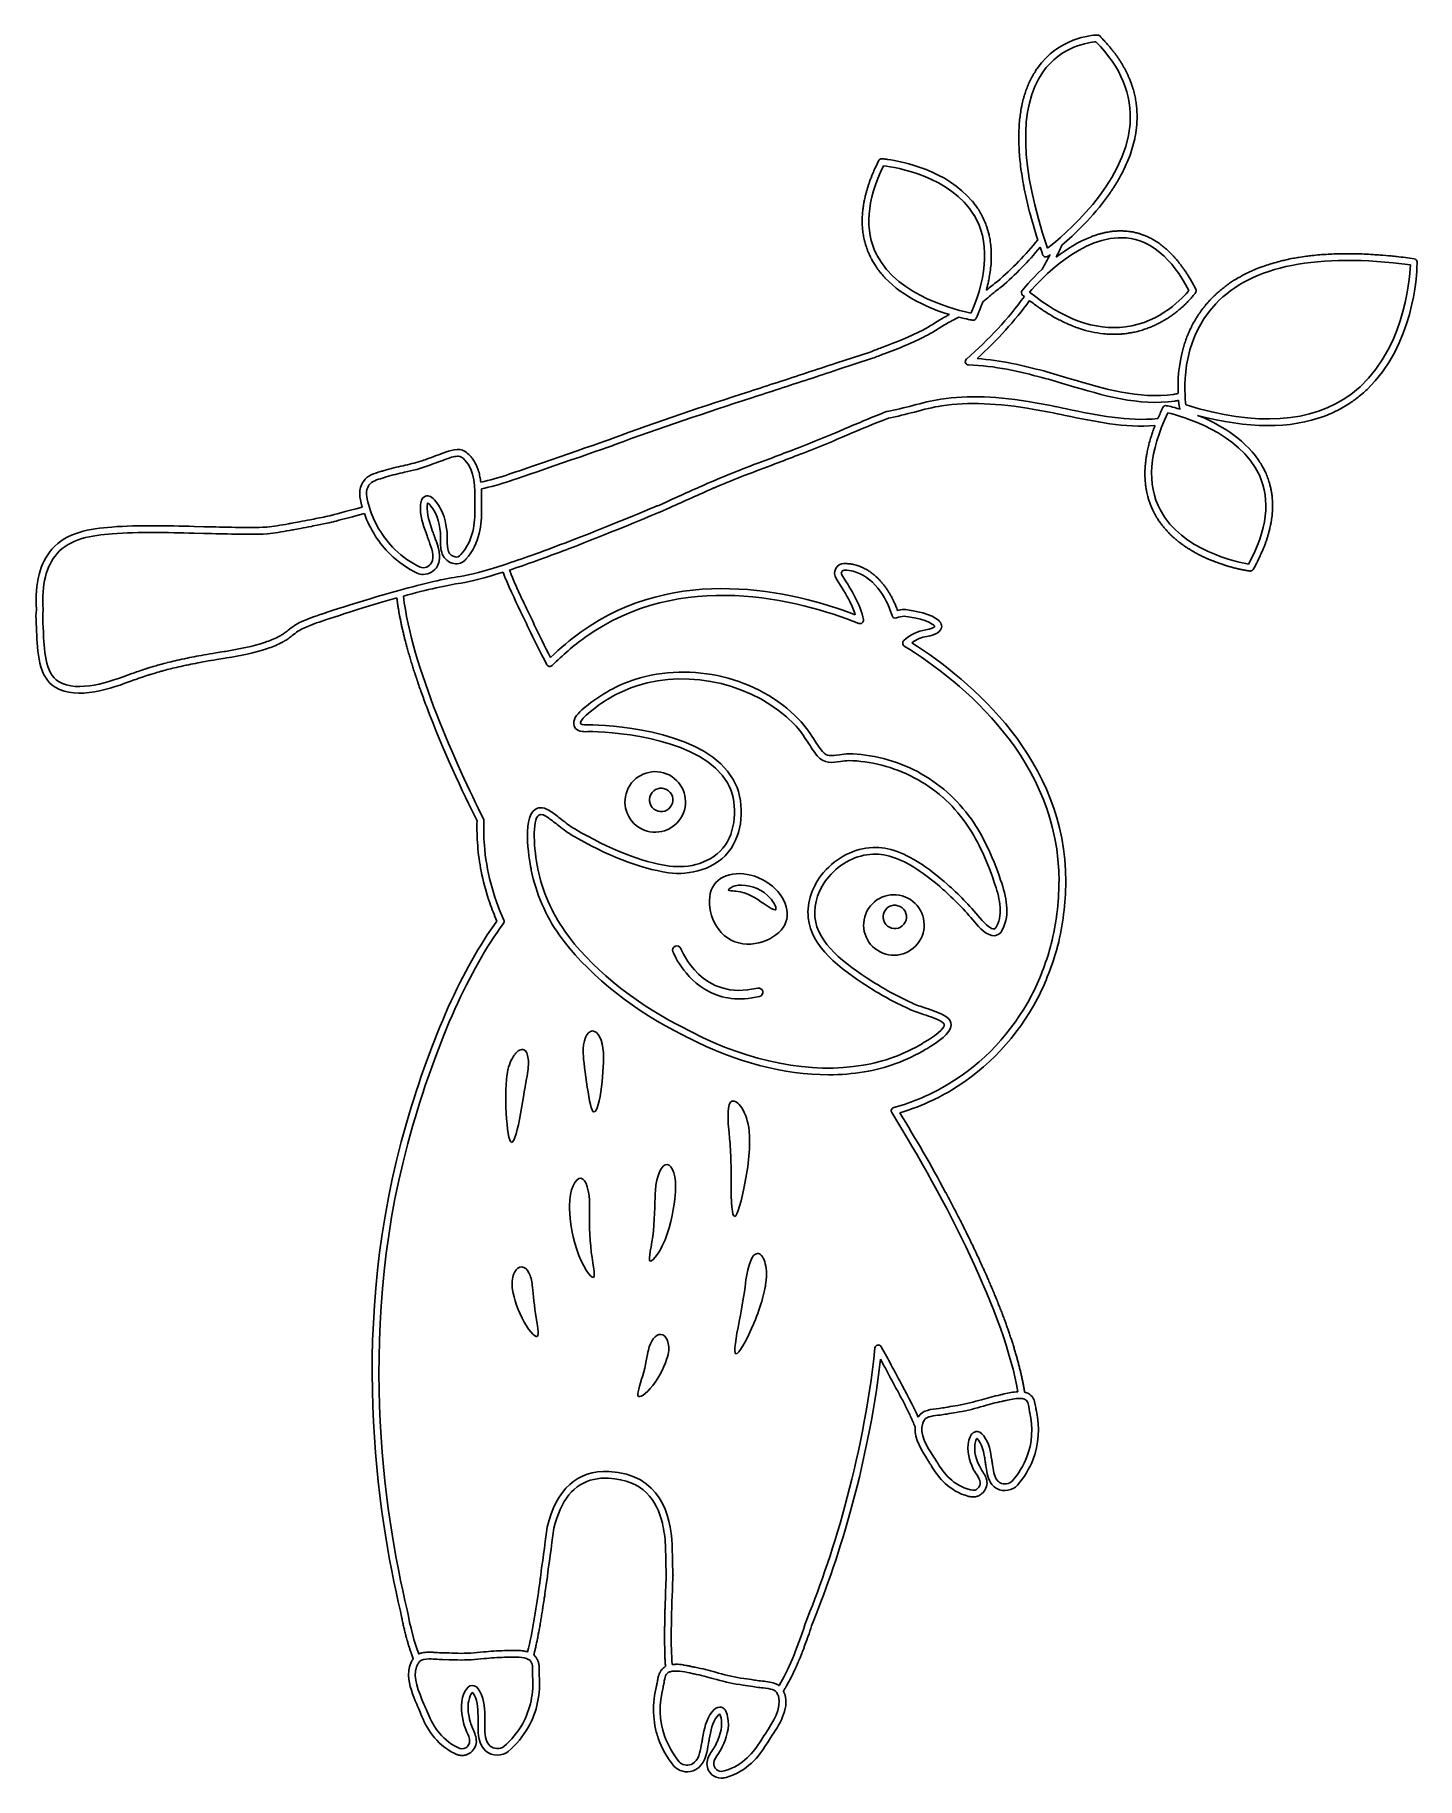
# Model space of a CAD drawing. Header units: millimetres. Extents: x 232 to 378, y -197 to -13.
import ezdxf

# ---------------------------------------------------------------- set-up
doc = ezdxf.new("R2010")
doc.units = ezdxf.units.MM
doc.layers.get('0').update_dxf_attribs({"linetype": 'CONTINUOUS'})

msp = doc.modelspace()

# ---------------------------------------------------------------- linework, layer by layer
for p, q in [((321.33, -26.45), (321.33, -26.45)), ((321.33, -26.45), (321.33, -26.45)), ((321.72, -26.49), (321.72, -26.49)), ((330.82, -30.91), (330.81, -30.91)), ((329.03, -43.27), (329.38, -43.09)), ((320.1, -46.75), (316.48, -47.93)), ((316.7, -48.6), (320.33, -47.41)), ((372.27, -50.68), (372.27, -50.67)), ((273.76, -57.91), (273.49, -58.01)), ((273.74, -58.67), (274.02, -58.56)), ((312.57, -56.8), (312.23, -56.93)), ((312.48, -57.59), (312.82, -57.46)), ((279.12, -59.98), (279.12, -59.98)), ((303.59, -60.3), (303.48, -60.35)), ((303.75, -61), (303.87, -60.95)), ((262.69, -64.08), (262.04, -64.21)), ((298.8, -62.44), (297.8, -62.89)), ((297.98, -63.58), (299.09, -63.08)), ((249.07, -65.78), (250.11, -65.8)), ((250.11, -65.1), (249.09, -65.07)), ((260.13, -64.58), (259.5, -64.7)), ((259.64, -65.39), (260.25, -65.28)), ((262.18, -64.9), (262.83, -64.77)), ((288.12, -66.78), (288.03, -66.81)), ((288.13, -66.78), (288.12, -66.78)), ((288.26, -67.47), (288.4, -67.43)), ((316.5, -70.53), (316.61, -70.7)), ((317.2, -70.32), (317.1, -70.15)), ((359.83, -69.74), (359.83, -69.74)), ((261.51, -74.61), (260.33, -75.09)), ((260.6, -75.74), (261.76, -75.27)), ((252.37, -78.19), (252.23, -78.21)), ((244.77, -79.79), (244.31, -79.93)), ((244.51, -80.61), (244.97, -80.47)), ((245.52, -79.58), (245.41, -79.61)), ((245.6, -80.29), (245.71, -80.26)), ((246.25, -79.39), (246.25, -79.39)), ((248.16, -78.95), (248.05, -78.97)), ((248.19, -79.66), (248.31, -79.64)), ((252.35, -78.91), (252.49, -78.88)), ((315.2, -101.41), (315.2, -101.41)), ((309.55, -104.08), (309.6, -104.14)), ((309.25, -104.93), (308.95, -104.72)), ((339.1, -108.92), (339.07, -109.04)), ((339.75, -109.21), (339.78, -109.1)), ((299.5, -118.03), (300.32, -118.45)), ((300.65, -117.82), (299.82, -117.4)), ((300.99, -118.79), (300.99, -118.79)), ((325.66, -119.33), (325.58, -119.38)), ((325.93, -119.99), (326.02, -119.94)), ((323.16, -156.26), (323.17, -156.28)), ((329.3, -157.4), (329.01, -157.44)), ((329.12, -158.14), (329.42, -158.09)), ((331.35, -160.92), (331.35, -160.92)), ((298.59, -172.11), (298.67, -175.31)), ((299.37, -175.24), (299.29, -172.15)), ((298.67, -175.34), (298.62, -176.44)), ((299.33, -176.47), (299.37, -175.32)), ((276.39, -184.13), (276.75, -184.14)), ((276.77, -183.44), (276.41, -183.42)), ((306.38, -186.73), (306.73, -186.78)), ((306.83, -186.08), (306.48, -186.04))]:
    msp.add_line(p, q)
for centre, radius, start, end in [((324.04, -36.56), 8.82, 36.5433, 39.785), ((352.95, -52.58), 0.365, 191.3104, 207.612), ((297.83, -63.25), 0.36, 95.6638, 112.5895), ((288.31, -67.09), 0.347, 285.2222, 305.6077), ((358.39, -52), 90.73, 200.0819, 200.6114), ((279.15, -95.93), 0.351, -2.0221, 26.5613), ((322.65, -126.46), 0.353, 158.7061, 211.8187), ((299.03, -175.3), 0.349, -2.3285, 9.8145), ((299.65, -187.55), 2.95, 90.2999, 96.5908)]:
    msp.add_arc(centre, radius, start, end)
at = {"extrusion": (0, 0, -1)}
for centre, radius, start, end in [((-334.24, -164.63), 1.03, 299.222, 312.2278), ((-274.38, -185.56), 2.06, 20.0663, 26.9824)]:
    msp.add_arc(centre, radius, start, end, dxfattribs=at)
for centre, major_axis, ratio, start_param, end_param in [((227.79, -36.56), (119.54, 15.78), 0.279674, 6.222413, 6.492822), ((393.79, -75.62), (-54.52, 59.47), 0.300712, 0.066306, 0.600772), ((449.65, 13.14), (129.21, 48.92), 0.231403, 2.899274, 3.168137), ((321.89, -26.53), (0.509, -0.071), 0.026069, 1.915095, 2.238421), ((192.99, -100.48), (138.31, 67.55), 0.221721, 6.032544, 6.301167), ((178.84, -102.65), (153.18, 69.82), 0.22262, 6.196241, 6.232923), ((318.9, -169.62), (28.77, 134.76), 0.207329, 6.039708, 6.306986), ((328.32, -31.03), (13.09, 12.89), 0.522165, 4.59412, 4.927129), ((324.12, -22.8), (-15.48, -21.29), 0.716497, 1.258854, 1.48175), ((331.09, -34.01), (7.65, 13.22), 0.532512, 4.71516, 4.829378), ((332.98, -36.8), (-7.32, -11.04), 0.434611, 1.851751, 1.961777), ((606.2, -255.67), (250.23, -213.53), 0.186085, 2.860434, 3.131538), ((304.28, -32.98), (36.35, 12.77), 0.672026, 5.247422, 5.509558), ((303.83, -34.01), (37.38, 12.99), 0.653817, 5.288247, 5.526175), ((328.74, 100.81), (-18.11, 144.92), 0.25366, 2.882516, 3.142547), ((341.47, -17.25), (6.61, -27.38), 0.590529, 5.893167, 5.927165), ((353.15, -51.13), (1.9, 0.33), 0.082738, 1.945326, 2.238551), ((225.76, 165.21), (-144.33, 216.74), 0.216621, 2.88267, 3.151815), ((321.73, -53.69), (-0.272, -0.689), 0.561147, 3.462379, 3.613952), ((491.41, -1.67), (141.11, 61.15), 0.221778, 2.890776, 3.159629), ((276.5, -59.16), (-1.14, 1.37), 0.823506, 4.79888, 5.064357), ((229.22, -103.7), (132.05, 43.23), 0.230717, 6.041546, 6.309646), ((271.19, -63.06), (3.12, -6.41), 0.583491, 4.534704, 5.270764), ((273.77, -63.38), (-0.07, 0.911), 0.224922, 0.505939, 0.943464), ((297.77, -63.05), (0.167, -0.55), 0.773606, 6.105408, 6.385948), ((301.93, -59.62), (25.51, 11.22), 0.073211, 3.796763, 4.114884), ((271.99, -67.08), (3.94, -2.99), 0.447445, 4.446756, 5.165587), ((276.3, -66.1), (0.53, -2.88), 0.654451, 6.042135, 6.757711), ((275.37, -61.09), (-1.33, 7.19), 0.279798, 3.037906, 3.357715), ((236.28, -75.13), (-0.63, 4.46), 0.683094, 1.186187, 1.470737), ((289.9, -79.56), (8.18, -14.52), 0.199222, 4.331974, 4.602718), ((319.03, -74.93), (0.208, -0.288), 0.994443, 5.284324, 6.357086), ((326.22, -81.27), (-1.04, -5.32), 0.835806, 3.435519, 3.978974), ((258.32, -77.21), (0.412, 0.225), 0.072532, 4.424869, 5.163987), ((286.43, -79.43), (0.334, -0.104), 0.989643, 3.927834, 4.870812), ((286.42, -79.42), (0.306, -0.201), 0.971143, 5.17098, 6.08596), ((299.8, -111.98), (0.81, -31.45), 0.636373, 3.323954, 3.59874), ((299.65, -112), (-0.55, 30.77), 0.624818, 0.184361, 0.456425), ((313.39, -74.3), (23.71, 11.5), 0.081711, 2.807636, 3.085861), ((325.25, -101.48), (13.16, -10.21), 0.550196, 2.24143, 2.518128), ((325.35, -101.86), (12.84, -10.07), 0.534464, 2.262387, 2.536609), ((319.35, -101.62), (12.46, -6.61), 0.864793, 1.301065, 1.844992), ((319.26, -101.77), (11.93, -6.28), 0.864648, 1.296974, 1.840884), ((327.54, -96.57), (4.57, -5.37), 0.420723, 1.358877, 1.904022), ((294.72, -124.75), (9.56, -30.08), 0.178944, 2.918981, 3.19311), ((327.11, -96.96), (-4.36, 5.15), 0.420898, 4.504907, 5.049682), ((283.39, -95.83), (0.44, 9.67), 0.400175, 1.600709, 1.87302), ((317.76, -94.72), (38.07, 5.05), 0.774848, 3.100079, 3.373429), ((295.26, -100.88), (5.94, -12.42), 0.754387, 4.389203, 4.933703), ((295.56, -100.76), (-5.74, 11.93), 0.75545, 1.245931, 1.789724), ((326.35, -108.04), (-7.95, 8.42), 0.383573, 4.940844, 5.216117), ((326.81, -107.85), (8.26, -8.85), 0.386824, 1.812341, 2.084058), ((320.25, -100.86), (-3.82, 23.28), 0.828657, 4.226966, 4.511369), ((318.66, -100.56), (5.82, -24.66), 0.858924, 1.024797, 1.297541), ((317.3, -95.13), (38.37, 4.22), 0.782915, 3.319586, 3.387068), ((146.53, 289.47), (-186.64, 396.8), 0.023889, 3.053323, 3.133581), ((281.29, -106.56), (0.127, -0.329), 0.995647, 0.563159, 1.629254), ((325.06, -107.28), (7.76, 18.01), 0.706027, 4.622142, 4.905231), ((314.81, -102.85), (-10.58, -24.91), 0.950324, 1.49877, 1.709642), ((283.07, -121.76), (-0.64, -1.73), 0.469167, 3.133245, 4.126953), ((276.87, -136.26), (-6.85, -16.22), 0.159094, 2.857233, 3.14637), ((320.4, -112.92), (11.27, 5.04), 0.658479, 4.337237, 4.882487), ((320.52, -113.25), (11.75, 5.22), 0.660145, 4.341555, 4.885518), ((282.56, -123.64), (-1.08, -3.72), 0.328415, 1.892415, 2.451636), ((322.65, -126.46), (0.088, -0.343), 0.993371, 3.159171, 4.086901), ((310.68, -144.18), (5.12, -18.85), 0.110576, 3.478199, 3.726483), ((322.66, -132.44), (11.76, -20.38), 0.145138, 1.360739, 1.773121), ((337.01, 164.13), (-31.17, -301.68), 0.015891, 6.125523, 6.283684), ((283.4, -144.45), (-0.08, -1.61), 0.571368, 3.117213, 4.053712), ((283.25, -145.44), (-0.07, -2.7), 0.510147, 1.829756, 2.404099), ((307.51, -147.98), (-1.42, -3.66), 0.159871, 1.343573, 2.056352), ((338.15, -178.51), (7.1, -18.32), 0.179526, 3.11141, 3.390075), ((330.48, -180.79), (-0.82, -20.65), 0.173218, 2.935084, 3.183723), ((331.37, -161.03), (-0.148, 0.182), 0.235644, 5.121185, 5.575578), ((331.48, -161.2), (-0.217, 0.329), 0.173917, 5.112663, 5.572303), ((334.26, -163.12), (2.14, 3.57), 0.460473, 4.3463, 5.064569), ((313.63, -210.36), (24.05, -45.39), 0.315371, 2.955824, 3.48526), ((298.68, -175.31), (0.0037, -0.0671), 0.168031, 4.60301, 5.030037), ((281.8, -135.98), (6.16, 51.02), 0.191322, 2.591692, 2.791884), ((308.99, -130.35), (2.1, 59.46), 0.185413, 3.466388, 3.720714), ((281.09, -186.93), (4.64, 2.46), 0.623705, 0.700997, 0.769211), ((307.8, -188.65), (3.25, 1.18), 0.581612, 0.504965, 0.613586), ((283.01, -208.42), (4.85, -21.58), 0.170046, 3.112099, 3.348551), ((274.88, -205.79), (-3.53, -18.96), 0.182836, 2.91344, 3.181768), ((295.96, -209.63), (-8.57, -20.5), 0.16983, 2.901533, 3.171102), ((281.11, -190.69), (2.78, 3.47), 0.478277, 4.328001, 5.044954), ((300.96, -192.42), (-2.14, 3.9), 0.480803, 1.239313, 1.955739), ((276.65, -190.52), (-0.75, 2.92), 0.494614, 2.737574, 3.287113), ((300.48, -192.69), (2.31, -4.2), 0.478568, 4.376409, 5.095425), ((300.77, -194.56), (0.953, -0.08), 0.645258, 5.321426, 5.536377)]:
    msp.add_ellipse(centre, major_axis=major_axis, ratio=ratio, start_param=start_param, end_param=end_param)
for points, knots in [([(343.86, -13.45), (343.32, -13.47), (339.9, -13.74), (337.64, -16.95), (337.54, -17.08), (337.46, -17.23), (337.37, -17.37), (337.32, -17.46), (337.26, -17.54), (337.21, -17.63), (337.11, -17.8), (337.03, -17.97), (336.94, -18.14), (336.89, -18.24), (336.84, -18.33), (336.79, -18.43), (336.71, -18.61), (336.64, -18.79), (336.57, -18.98), (336.53, -19.08), (336.49, -19.18), (336.45, -19.29), (336.38, -19.48), (336.32, -19.68), (336.26, -19.88), (336.23, -19.98), (336.2, -20.09), (336.17, -20.19), (336.11, -20.4), (336.07, -20.62), (336.02, -20.84), (336, -20.94), (335.97, -21.05), (335.95, -21.16), (335.91, -21.38), (335.88, -21.62), (335.84, -21.86), (335.83, -21.96), (335.82, -22.06), (335.8, -22.17), (335.78, -22.42), (335.75, -22.67), (335.74, -22.93), (335.73, -23.03), (335.72, -23.13), (335.72, -23.24), (335.7, -23.51), (335.69, -23.78), (335.69, -24.06), (335.69, -24.16), (335.69, -24.26), (335.69, -24.36), (335.69, -24.65), (335.7, -24.94), (335.72, -25.24), (335.72, -25.33), (335.73, -25.43), (335.73, -25.53), (335.75, -25.84), (335.77, -26.15), (335.8, -26.47), (335.81, -26.56), (335.82, -26.66), (335.83, -26.75), (335.87, -27.08), (335.91, -27.42), (335.96, -27.76), (335.97, -27.84), (335.98, -27.93), (336, -28.01), (336.05, -28.37), (336.11, -28.73), (336.18, -29.1), (336.19, -29.18), (336.21, -29.25), (336.22, -29.33), (336.29, -29.71), (336.37, -30.1), (336.46, -30.5), (336.47, -30.55), (336.49, -30.61), (336.5, -30.67), (336.59, -31.09), (336.69, -31.51), (336.8, -31.94), (336.81, -31.97), (336.82, -32), (336.83, -32.03), (337.07, -32.98), (337.36, -33.95), (337.68, -34.96)], [218, 218, 218, 218, 219, 219, 219, 220, 220, 220, 221, 221, 221, 222, 222, 222, 223, 223, 223, 224, 224, 224, 225, 225, 225, 226, 226, 226, 227, 227, 227, 228, 228, 228, 229, 229, 229, 230, 230, 230, 231, 231, 231, 232, 232, 232, 233, 233, 233, 234, 234, 234, 235, 235, 235, 236, 236, 236, 237, 237, 237, 238, 238, 238, 239, 239, 239, 240, 240, 240, 241, 241, 241, 242, 242, 242, 243, 243, 243, 244, 244, 244, 245, 245, 245, 246, 246, 246, 247, 247, 247, 248, 248, 248, 248]), ([(347.14, -17.64), (347.1, -17.54), (347.05, -17.44), (347, -17.34), (346.96, -17.25), (346.91, -17.16), (346.86, -17.08), (346.81, -16.98), (346.76, -16.88), (346.7, -16.78), (346.65, -16.69), (346.6, -16.6), (346.55, -16.52), (346.49, -16.42), (346.43, -16.32), (346.37, -16.23), (346.31, -16.14), (346.25, -16.05), (346.19, -15.96), (346.13, -15.87), (346.07, -15.77), (346, -15.68), (345.94, -15.59), (345.87, -15.5), (345.8, -15.4), (345.73, -15.31), (345.67, -15.23), (345.6, -15.14), (345.52, -15.04), (345.44, -14.94), (345.37, -14.85), (345.3, -14.77), (345.23, -14.68), (345.16, -14.6), (345.07, -14.49), (344.97, -14.38), (344.87, -14.28), (344.81, -14.21), (344.75, -14.14), (344.69, -14.07), (344.53, -13.9), (344.36, -13.72), (344.19, -13.55)], [201, 201, 201, 201, 202, 202, 202, 203, 203, 203, 204, 204, 204, 205, 205, 205, 206, 206, 206, 207, 207, 207, 208, 208, 208, 209, 209, 209, 210, 210, 210, 211, 211, 211, 212, 212, 212, 213, 213, 213, 214, 214, 214, 215, 215, 215, 215]), ([(347.69, -19.07), (347.66, -18.97), (347.63, -18.88), (347.59, -18.78), (347.56, -18.68), (347.53, -18.58), (347.49, -18.49), (347.46, -18.39), (347.42, -18.3), (347.39, -18.21), (347.35, -18.11), (347.31, -18.01), (347.26, -17.91), (347.22, -17.82), (347.18, -17.73), (347.14, -17.64)], [196, 196, 196, 196, 197, 197, 197, 198, 198, 198, 199, 199, 199, 200, 200, 200, 201, 201, 201, 201]), ([(348.12, -22.34), (348.12, -22.25), (348.12, -22.17), (348.12, -22.09), (348.12, -21.97), (348.12, -21.85), (348.12, -21.73), (348.11, -21.64), (348.11, -21.56), (348.1, -21.47), (348.1, -21.36), (348.09, -21.24), (348.08, -21.13), (348.07, -21.04), (348.06, -20.95), (348.05, -20.86), (348.04, -20.75), (348.03, -20.64), (348.01, -20.53), (348, -20.44), (347.98, -20.35), (347.97, -20.26), (347.95, -20.15), (347.93, -20.05), (347.91, -19.94), (347.89, -19.85), (347.87, -19.75), (347.84, -19.66), (347.82, -19.56), (347.8, -19.46), (347.77, -19.36), (347.74, -19.26), (347.72, -19.17), (347.69, -19.07)], [185, 185, 185, 185, 186, 186, 186, 187, 187, 187, 188, 188, 188, 189, 189, 189, 190, 190, 190, 191, 191, 191, 192, 192, 192, 193, 193, 193, 194, 194, 194, 195, 195, 195, 196, 196, 196, 196]), ([(347.29, -26.3), (347.53, -25.66), (347.73, -25.01), (347.87, -24.34), (347.88, -24.31), (347.88, -24.28), (347.89, -24.24), (347.93, -24.05), (347.97, -23.85), (348, -23.65)], [176, 176, 176, 176, 177, 177, 177, 178, 178, 178, 179, 179, 179, 179]), ([(348, -23.65), (348, -23.62), (348, -23.6), (348.01, -23.58), (348.04, -23.36), (348.06, -23.14), (348.08, -22.91)], [179, 179, 179, 179, 180, 180, 180, 181, 181, 181, 181]), ([(348.09, -22.89), (348.09, -22.86), (348.09, -22.83), (348.09, -22.8), (348.1, -22.68), (348.11, -22.55), (348.11, -22.43)], [182, 182, 182, 182, 183, 183, 183, 184, 184, 184, 184]), ([(321.31, -26.45), (321.17, -26.44), (321.05, -26.51), (320.98, -26.64), (320.86, -26.88), (320.75, -27.12), (320.64, -27.36), (320.6, -27.44), (320.56, -27.53), (320.52, -27.62), (320.46, -27.77), (320.39, -27.92), (320.33, -28.06), (320.29, -28.17), (320.25, -28.27), (320.21, -28.38), (320.16, -28.5), (320.11, -28.63), (320.06, -28.76), (320.02, -28.87), (319.98, -28.98), (319.95, -29.09), (319.91, -29.21), (319.87, -29.33), (319.83, -29.44), (319.79, -29.56), (319.76, -29.67), (319.73, -29.78), (319.7, -29.89), (319.67, -30), (319.64, -30.11), (319.61, -30.23), (319.58, -30.34), (319.55, -30.46)], [288, 288, 288, 288, 289, 289, 289, 290, 290, 290, 291, 291, 291, 292, 292, 292, 293, 293, 293, 294, 294, 294, 295, 295, 295, 296, 296, 296, 297, 297, 297, 298, 298, 298, 299, 299, 299, 299]), ([(321.56, -26.47), (321.52, -26.47), (321.49, -26.46), (321.46, -26.46), (321.39, -26.45), (321.35, -26.45), (321.33, -26.45)], [283, 283, 283, 283, 284, 284, 284, 285, 285, 285, 285]), ([(321.9, -26.52), (321.9, -26.51), (321.9, -26.51), (321.89, -26.51), (321.83, -26.51), (321.77, -26.5), (321.72, -26.49)], [278, 278, 278, 278, 279, 279, 279, 280, 280, 280, 280]), ([(346.1, -28.76), (346.2, -28.59), (346.29, -28.42), (346.39, -28.24), (346.4, -28.22), (346.41, -28.2), (346.42, -28.18), (346.75, -27.58), (347.04, -26.96), (347.28, -26.32)], [172, 172, 172, 172, 173, 173, 173, 174, 174, 174, 175, 175, 175, 175]), ([(340.21, -35.53), (341.52, -34.43), (343.47, -32.59), (345.11, -30.28), (345.14, -30.24), (345.17, -30.19), (345.21, -30.15), (345.27, -30.05), (345.34, -29.95), (345.41, -29.85), (345.48, -29.75), (345.55, -29.64), (345.62, -29.53), (345.65, -29.48), (345.69, -29.43), (345.72, -29.37), (345.84, -29.19), (345.95, -29.01), (346.05, -28.83)], [165, 165, 165, 165, 166, 166, 166, 167, 167, 167, 168, 168, 168, 169, 169, 169, 170, 170, 170, 171, 171, 171, 171]), ([(319.42, -31.11), (319.4, -31.22), (319.38, -31.32), (319.37, -31.42), (319.35, -31.53), (319.34, -31.64), (319.32, -31.76)], [301, 301, 301, 301, 302, 302, 302, 303, 303, 303, 303]), ([(319.55, -30.46), (319.53, -30.56), (319.5, -30.67), (319.48, -30.77), (319.46, -30.89), (319.44, -31), (319.42, -31.11)], [299, 299, 299, 299, 300, 300, 300, 301, 301, 301, 301]), ([(319.32, -31.76), (319.31, -31.86), (319.3, -31.95), (319.29, -32.05), (319.28, -32.16), (319.27, -32.27), (319.27, -32.38), (319.26, -32.48), (319.26, -32.58), (319.25, -32.68), (319.25, -32.78), (319.25, -32.89), (319.25, -33), (319.25, -33.09), (319.25, -33.19), (319.25, -33.29)], [303, 303, 303, 303, 304, 304, 304, 305, 305, 305, 306, 306, 306, 307, 307, 307, 308, 308, 308, 308]), ([(332.28, -33.46), (332.13, -33.05), (331.95, -32.65), (331.74, -32.27), (331.72, -32.23), (331.7, -32.19), (331.68, -32.15), (331.65, -32.11), (331.64, -32.07), (331.61, -32.04), (331.56, -31.94), (331.5, -31.85), (331.44, -31.75), (331.43, -31.75), (331.43, -31.74), (331.42, -31.73)], [267, 267, 267, 267, 268, 268, 268, 269, 269, 269, 270, 270, 270, 271, 271, 271, 272, 272, 272, 272]), ([(319.25, -33.29), (319.26, -33.39), (319.26, -33.5), (319.27, -33.6), (319.27, -33.7), (319.28, -33.79), (319.29, -33.89), (319.3, -33.99), (319.31, -34.09), (319.33, -34.19), (319.34, -34.28), (319.35, -34.38), (319.37, -34.48), (319.39, -34.57), (319.4, -34.67), (319.42, -34.76), (319.44, -34.86), (319.47, -34.96), (319.49, -35.06), (319.51, -35.14), (319.53, -35.23), (319.56, -35.32), (319.58, -35.42), (319.62, -35.52), (319.65, -35.62), (319.68, -35.71), (319.7, -35.79), (319.73, -35.87), (319.77, -35.97), (319.81, -36.08), (319.85, -36.18), (319.88, -36.25), (319.91, -36.33), (319.94, -36.4), (319.95, -36.43), (319.96, -36.46), (319.97, -36.48), (320, -36.53), (320.02, -36.58), (320.05, -36.63)], [308, 308, 308, 308, 309, 309, 309, 310, 310, 310, 311, 311, 311, 312, 312, 312, 313, 313, 313, 314, 314, 314, 315, 315, 315, 316, 316, 316, 317, 317, 317, 318, 318, 318, 319, 319, 319, 320, 320, 320, 321, 321, 321, 321]), ([(332.59, -34.52), (332.56, -34.39), (332.53, -34.26), (332.49, -34.13), (332.48, -34.08), (332.46, -34.03), (332.45, -33.98)], [263, 263, 263, 263, 264, 264, 264, 265, 265, 265, 265]), ([(343.34, -34.63), (343.33, -34.63), (343.33, -34.64), (343.32, -34.64), (341.96, -35.16), (340.7, -35.96), (339.62, -36.79)], [162, 162, 162, 162, 163, 163, 163, 164, 164, 164, 164]), ([(352.4, -37.21), (352.33, -37.13), (352.26, -37.05), (352.19, -36.97), (352.13, -36.89), (352.06, -36.81), (351.99, -36.74), (351.92, -36.66), (351.85, -36.58), (351.78, -36.51), (351.71, -36.44), (351.64, -36.37), (351.57, -36.3), (351.5, -36.23), (351.42, -36.16), (351.35, -36.09), (351.28, -36.02), (351.21, -35.96), (351.14, -35.9), (351.07, -35.83), (350.99, -35.77), (350.91, -35.71), (350.84, -35.65), (350.77, -35.59), (350.7, -35.54), (350.62, -35.48), (350.55, -35.42), (350.47, -35.36), (350.39, -35.31), (350.32, -35.26), (350.25, -35.22), (350.17, -35.16), (350.09, -35.11), (350.01, -35.06), (349.94, -35.02), (349.86, -34.97), (349.79, -34.93), (349.71, -34.89), (349.63, -34.84), (349.55, -34.8), (349.47, -34.76), (349.39, -34.72), (349.31, -34.68), (349.23, -34.64), (349.15, -34.61), (349.07, -34.57), (348.99, -34.54), (348.9, -34.5), (348.81, -34.47), (348.74, -34.44), (348.66, -34.41), (348.59, -34.39), (348.49, -34.35), (348.39, -34.32), (348.29, -34.29), (348.22, -34.28), (348.16, -34.25), (348.1, -34.24), (347.95, -34.2), (347.81, -34.17), (347.66, -34.14), (347.64, -34.14), (347.62, -34.13), (347.59, -34.13), (347.59, -34.13), (347.59, -34.13), (347.59, -34.13), (347.51, -34.11), (347.43, -34.11), (347.35, -34.1), (347.26, -34.08), (347.16, -34.07), (347.07, -34.06), (347.06, -34.06), (347.06, -34.06), (347.06, -34.06), (346.95, -34.05), (346.85, -34.04), (346.74, -34.04), (346.67, -34.03), (346.6, -34.03), (346.53, -34.03), (346.42, -34.02), (346.32, -34.03), (346.22, -34.03), (346.14, -34.03), (346.07, -34.03), (346, -34.04), (345.9, -34.04), (345.8, -34.05), (345.71, -34.06), (345.63, -34.07), (345.55, -34.07), (345.46, -34.08), (345.38, -34.09), (345.3, -34.11), (345.21, -34.12), (345.12, -34.14), (345.03, -34.15), (344.93, -34.17), (344.86, -34.18), (344.8, -34.2), (344.73, -34.21), (344.62, -34.24), (344.51, -34.26), (344.4, -34.29), (344.35, -34.3), (344.3, -34.32), (344.25, -34.33), (344.12, -34.37), (344, -34.4), (343.87, -34.44), (343.84, -34.45), (343.81, -34.46), (343.78, -34.47), (343.63, -34.52), (343.49, -34.57), (343.34, -34.63)], [123, 123, 123, 123, 124, 124, 124, 125, 125, 125, 126, 126, 126, 127, 127, 127, 128, 128, 128, 129, 129, 129, 130, 130, 130, 131, 131, 131, 132, 132, 132, 133, 133, 133, 134, 134, 134, 135, 135, 135, 136, 136, 136, 137, 137, 137, 138, 138, 138, 139, 139, 139, 140, 140, 140, 141, 141, 141, 142, 142, 142, 143, 143, 143, 144, 144, 144, 145, 145, 145, 146, 146, 146, 147, 147, 147, 148, 148, 148, 149, 149, 149, 150, 150, 150, 151, 151, 151, 152, 152, 152, 153, 153, 153, 154, 154, 154, 155, 155, 155, 156, 156, 156, 157, 157, 157, 158, 158, 158, 159, 159, 159, 160, 160, 160, 161, 161, 161, 162, 162, 162, 162]), ([(332.59, -38.9), (332.69, -38.37), (332.76, -37.85), (332.79, -37.35), (332.79, -37.3), (332.79, -37.25), (332.8, -37.21), (332.8, -37.06), (332.81, -36.91), (332.81, -36.76), (332.81, -36.71), (332.81, -36.65), (332.81, -36.6)], [255, 255, 255, 255, 256, 256, 256, 257, 257, 257, 258, 258, 258, 259, 259, 259, 259]), ([(338.2, -36.52), (338.24, -36.62), (338.32, -36.7), (338.42, -36.74), (338.46, -36.75), (338.5, -36.75), (338.53, -36.75), (338.6, -36.75), (338.68, -36.73), (338.74, -36.69)], [107, 107, 107, 107, 108, 108, 108, 109, 109, 109, 110, 110, 110, 110]), ([(377.23, -36.95), (376.61, -36.86), (376, -36.78), (375.4, -36.72), (375.2, -36.7), (375.01, -36.68), (374.82, -36.66), (374.43, -36.62), (374.03, -36.58), (373.64, -36.56), (373.4, -36.54), (373.16, -36.53), (372.92, -36.51), (372.6, -36.49), (372.27, -36.47), (371.96, -36.46), (371.69, -36.44), (371.43, -36.44), (371.17, -36.44), (370.89, -36.43), (370.61, -36.42), (370.34, -36.42), (370.06, -36.42), (369.79, -36.42), (369.52, -36.43), (369.28, -36.43), (369.03, -36.44), (368.79, -36.45), (368.51, -36.46), (368.24, -36.47), (367.97, -36.49), (367.75, -36.5), (367.53, -36.52), (367.31, -36.53), (367.03, -36.56), (366.76, -36.59), (366.49, -36.62), (366.29, -36.64), (366.09, -36.66), (365.9, -36.69), (365.63, -36.72), (365.36, -36.76), (365.09, -36.81), (364.91, -36.84), (364.73, -36.87), (364.55, -36.9), (364.29, -36.95), (364.03, -37), (363.77, -37.06), (363.6, -37.1), (363.44, -37.14), (363.27, -37.18), (363.02, -37.24), (362.77, -37.31), (362.53, -37.38), (362.37, -37.42), (362.21, -37.47), (362.05, -37.52), (361.82, -37.59), (361.58, -37.67), (361.35, -37.75), (361.2, -37.81), (361.05, -37.86), (360.9, -37.92), (360.68, -38.01), (360.46, -38.1), (360.25, -38.19), (360.1, -38.26), (359.96, -38.32), (359.81, -38.39), (359.61, -38.49), (359.41, -38.59), (359.22, -38.69), (359.07, -38.77), (358.93, -38.85), (358.79, -38.93), (358.61, -39.03), (358.43, -39.14), (358.26, -39.25), (358.11, -39.34), (357.97, -39.44), (357.83, -39.53), (357.67, -39.64), (357.52, -39.75), (357.36, -39.87), (357.22, -39.98), (357.08, -40.1), (356.94, -40.21), (356.8, -40.32), (356.67, -40.43), (356.54, -40.55)], [0, 0, 0, 0, 1, 1, 1, 2, 2, 2, 3, 3, 3, 4, 4, 4, 5, 5, 5, 6, 6, 6, 7, 7, 7, 8, 8, 8, 9, 9, 9, 10, 10, 10, 11, 11, 11, 12, 12, 12, 13, 13, 13, 14, 14, 14, 15, 15, 15, 16, 16, 16, 17, 17, 17, 18, 18, 18, 19, 19, 19, 20, 20, 20, 21, 21, 21, 22, 22, 22, 23, 23, 23, 24, 24, 24, 25, 25, 25, 26, 26, 26, 27, 27, 27, 28, 28, 28, 29, 29, 29, 30, 30, 30, 30]), ([(320.05, -36.63), (320.09, -36.71), (320.12, -36.8), (320.17, -36.88), (320.19, -36.94), (320.23, -36.99), (320.25, -37.04)], [321, 321, 321, 321, 322, 322, 322, 323, 323, 323, 323]), ([(320.25, -37.04), (320.29, -37.11), (320.33, -37.17), (320.37, -37.24), (320.45, -37.39), (320.54, -37.53), (320.63, -37.67)], [323, 323, 323, 323, 324, 324, 324, 325, 325, 325, 325]), ([(320.71, -37.8), (320.84, -37.98), (320.97, -38.15), (321.1, -38.32), (321.13, -38.36), (321.17, -38.4), (321.2, -38.44), (321.31, -38.57), (321.43, -38.71), (321.55, -38.84), (321.58, -38.87), (321.61, -38.91), (321.64, -38.94)], [326, 326, 326, 326, 327, 327, 327, 328, 328, 328, 329, 329, 329, 330, 330, 330, 330]), ([(338.15, -38.05), (336.91, -39.2), (336.14, -40.18), (336.05, -40.28), (335.94, -40.43), (335.96, -40.65), (336.1, -40.77)], [112, 112, 112, 112, 113, 113, 113, 114, 114, 114, 114]), ([(354.29, -40.15), (354.17, -39.92), (354.05, -39.7), (353.93, -39.49), (353.89, -39.41), (353.85, -39.34), (353.81, -39.27), (353.73, -39.13), (353.65, -38.99), (353.56, -38.86), (353.51, -38.77), (353.46, -38.69), (353.41, -38.61), (353.33, -38.5), (353.26, -38.38), (353.19, -38.27), (353.13, -38.18), (353.07, -38.1), (353.01, -38.01), (352.94, -37.92), (352.87, -37.82), (352.8, -37.72), (352.73, -37.63), (352.67, -37.55), (352.6, -37.47), (352.54, -37.38), (352.47, -37.29), (352.4, -37.21)], [114, 114, 114, 114, 115, 115, 115, 116, 116, 116, 117, 117, 117, 118, 118, 118, 119, 119, 119, 120, 120, 120, 121, 121, 121, 122, 122, 122, 123, 123, 123, 123]), ([(372.27, -50.67), (377.14, -46.02), (377.5, -38.72), (377.53, -37.47), (377.53, -37.38), (377.53, -37.32), (377.53, -37.29)], [946, 946, 946, 946, 947, 947, 947, 948, 948, 948, 948]), ([(332.29, -40.25), (332.29, -40.22), (332.3, -40.2), (332.31, -40.17), (332.35, -40.02), (332.39, -39.87), (332.42, -39.72), (332.44, -39.65), (332.46, -39.57), (332.47, -39.5), (332.51, -39.35), (332.54, -39.19), (332.57, -39.04)], [250, 250, 250, 250, 251, 251, 251, 252, 252, 252, 253, 253, 253, 254, 254, 254, 254]), ([(354.09, -40.75), (354.09, -40.74), (354.1, -40.73), (354.11, -40.72), (354.2, -40.61), (354.25, -40.54), (354.26, -40.52), (354.34, -40.41), (354.35, -40.27), (354.29, -40.15)], [111, 111, 111, 111, 112, 112, 112, 113, 113, 113, 114, 114, 114, 114]), ([(336.83, -41.36), (336.86, -41.38), (336.89, -41.4), (336.92, -41.43), (337.1, -41.56), (337.28, -41.69), (337.45, -41.82), (337.5, -41.86), (337.55, -41.89), (337.59, -41.92), (337.76, -42.04), (337.93, -42.16), (338.1, -42.27), (338.15, -42.31), (338.2, -42.34), (338.25, -42.37), (338.41, -42.48), (338.58, -42.59), (338.74, -42.69), (338.79, -42.72), (338.84, -42.75), (338.89, -42.78), (339.06, -42.88), (339.22, -42.98), (339.39, -43.07), (339.44, -43.1), (339.48, -43.13), (339.53, -43.15), (339.7, -43.24), (339.87, -43.33), (340.04, -43.42), (340.08, -43.44), (340.12, -43.46), (340.17, -43.49), (340.34, -43.57), (340.51, -43.65), (340.69, -43.73), (340.73, -43.75), (340.76, -43.77), (340.8, -43.79), (340.98, -43.87), (341.17, -43.94), (341.35, -44.01), (341.38, -44.03), (341.4, -44.04), (341.43, -44.05)], [55, 55, 55, 55, 56, 56, 56, 57, 57, 57, 58, 58, 58, 59, 59, 59, 60, 60, 60, 61, 61, 61, 62, 62, 62, 63, 63, 63, 64, 64, 64, 65, 65, 65, 66, 66, 66, 67, 67, 67, 68, 68, 68, 69, 69, 69, 70, 70, 70, 70]), ([(342.03, -44.27), (342.04, -44.27), (342.05, -44.27), (342.06, -44.28), (342.91, -44.56), (343.76, -44.75), (344.59, -44.83), (344.61, -44.84), (344.63, -44.84), (344.65, -44.84), (344.83, -44.86), (345.02, -44.87), (345.2, -44.88), (345.24, -44.88), (345.28, -44.88), (345.32, -44.88), (345.44, -44.89), (345.56, -44.89), (345.68, -44.89), (345.71, -44.89), (345.75, -44.89), (345.79, -44.89), (345.87, -44.89), (345.95, -44.88), (346.03, -44.88), (346.16, -44.88), (346.3, -44.87), (346.43, -44.86), (346.5, -44.86), (346.58, -44.85), (346.65, -44.84), (346.76, -44.83), (346.87, -44.82), (346.99, -44.81), (347.01, -44.81), (347.03, -44.8), (347.05, -44.8), (347.07, -44.79), (347.08, -44.79), (347.09, -44.79), (347.18, -44.78), (347.26, -44.76), (347.34, -44.75), (347.53, -44.72), (347.71, -44.69), (347.89, -44.65), (347.98, -44.63), (348.06, -44.6), (348.15, -44.58), (348.33, -44.54), (348.51, -44.49), (348.68, -44.44), (348.76, -44.41), (348.83, -44.38), (348.91, -44.36), (349.08, -44.3), (349.25, -44.24), (349.41, -44.18), (349.48, -44.15), (349.55, -44.12), (349.62, -44.09), (349.78, -44.02), (349.95, -43.96), (350.1, -43.88), (350.16, -43.85), (350.23, -43.82), (350.29, -43.79), (350.44, -43.71), (350.59, -43.63), (350.73, -43.56), (350.8, -43.52), (350.85, -43.49), (350.91, -43.45), (351.05, -43.37), (351.19, -43.29), (351.32, -43.21), (351.38, -43.17), (351.43, -43.13), (351.48, -43.09), (351.61, -43.01), (351.74, -42.93), (351.85, -42.84), (351.91, -42.8), (351.95, -42.77), (352.01, -42.73), (352.12, -42.64), (352.23, -42.56), (352.33, -42.48), (352.39, -42.44), (352.43, -42.4), (352.48, -42.35), (352.58, -42.28), (352.68, -42.2), (352.76, -42.12), (352.82, -42.07), (352.86, -42.03), (352.91, -41.99), (352.99, -41.91), (353.07, -41.84), (353.14, -41.77), (353.19, -41.72), (353.23, -41.68), (353.28, -41.64), (353.34, -41.57), (353.41, -41.51), (353.46, -41.45), (353.51, -41.4), (353.56, -41.35), (353.6, -41.3), (353.65, -41.26), (353.69, -41.21), (353.73, -41.16), (353.79, -41.1), (353.83, -41.05), (353.87, -41)], [71, 71, 71, 71, 72, 72, 72, 73, 73, 73, 74, 74, 74, 75, 75, 75, 76, 76, 76, 77, 77, 77, 78, 78, 78, 79, 79, 79, 80, 80, 80, 81, 81, 81, 82, 82, 82, 83, 83, 83, 84, 84, 84, 85, 85, 85, 86, 86, 86, 87, 87, 87, 88, 88, 88, 89, 89, 89, 90, 90, 90, 91, 91, 91, 92, 92, 92, 93, 93, 93, 94, 94, 94, 95, 95, 95, 96, 96, 96, 97, 97, 97, 98, 98, 98, 99, 99, 99, 100, 100, 100, 101, 101, 101, 102, 102, 102, 103, 103, 103, 104, 104, 104, 105, 105, 105, 106, 106, 106, 107, 107, 107, 108, 108, 108, 109, 109, 109, 109]), ([(353.87, -41), (353.9, -40.97), (353.93, -40.94), (353.95, -40.91), (354, -40.85), (354.05, -40.8), (354.09, -40.75)], [109, 109, 109, 109, 110, 110, 110, 111, 111, 111, 111]), ([(355.82, -41.25), (355.76, -41.31), (355.7, -41.38), (355.65, -41.44), (355.53, -41.57), (355.41, -41.7), (355.3, -41.84), (355.24, -41.91), (355.18, -41.99), (355.12, -42.06), (354.98, -42.24), (354.85, -42.41), (354.73, -42.59), (354.67, -42.68), (354.61, -42.77), (354.55, -42.85), (354.48, -42.97), (354.41, -43.08), (354.34, -43.19), (354.28, -43.29), (354.22, -43.38), (354.17, -43.47), (354.07, -43.65), (353.97, -43.82), (353.88, -44)], [34, 34, 34, 34, 35, 35, 35, 36, 36, 36, 37, 37, 37, 38, 38, 38, 39, 39, 39, 40, 40, 40, 41, 41, 41, 42, 42, 42, 42]), ([(356.01, -41.06), (355.96, -41.11), (355.91, -41.15), (355.86, -41.2), (355.85, -41.22), (355.83, -41.24), (355.82, -41.25)], [32, 32, 32, 32, 33, 33, 33, 34, 34, 34, 34]), ([(356.54, -40.55), (356.5, -40.59), (356.45, -40.62), (356.41, -40.66), (356.27, -40.79), (356.14, -40.93), (356.01, -41.06)], [30, 30, 30, 30, 31, 31, 31, 32, 32, 32, 32]), ([(328.4, -42.81), (328.28, -42.87), (328.17, -42.94), (328.05, -43), (327.66, -43.21), (327.27, -43.45), (326.9, -43.68), (326.48, -43.94), (326.05, -44.21), (325.62, -44.44), (324.24, -45.16), (322.76, -45.73), (321.32, -46.27), (320.91, -46.43), (320.49, -46.59), (320.1, -46.75)], [331, 331, 331, 331, 332, 332, 332, 333, 333, 333, 334, 334, 334, 335, 335, 335, 336, 336, 336, 336]), ([(330.85, -43.4), (330.87, -43.4), (330.89, -43.4), (330.91, -43.4), (331.05, -43.4), (331.17, -43.32), (331.23, -43.19)], [100, 100, 100, 100, 101, 101, 101, 102, 102, 102, 102]), ([(320.33, -47.41), (320.75, -47.25), (321.16, -47.09), (321.57, -46.93), (323.03, -46.38), (324.53, -45.8), (325.94, -45.06), (326.4, -44.82), (326.84, -44.55), (327.27, -44.28)], [93, 93, 93, 93, 94, 94, 94, 95, 95, 95, 96, 96, 96, 96]), ([(353.88, -44), (353.84, -44.09), (353.8, -44.17), (353.75, -44.26), (353.7, -44.38), (353.64, -44.5), (353.59, -44.63), (353.55, -44.71), (353.51, -44.8), (353.48, -44.88), (353.4, -45.07), (353.32, -45.26), (353.25, -45.45), (353.24, -45.5), (353.22, -45.55), (353.2, -45.59), (353.14, -45.77), (353.09, -45.95), (353.03, -46.12), (353.02, -46.16), (353.01, -46.2), (353, -46.24), (352.44, -48.14), (352.38, -49.91), (352.43, -51.11)], [42, 42, 42, 42, 43, 43, 43, 44, 44, 44, 45, 45, 45, 46, 46, 46, 47, 47, 47, 48, 48, 48, 49, 49, 49, 50, 50, 50, 50]), ([(351.95, -51.21), (348.33, -51.71), (344.65, -50.61), (341.08, -49.55), (340.17, -49.27), (339.23, -48.99), (338.31, -48.74), (336.23, -48.19), (333.81, -47.61), (331.31, -47.44)], [51, 51, 51, 51, 52, 52, 52, 53, 53, 53, 54, 54, 54, 54]), ([(316.48, -47.93), (314.43, -48.6), (312.39, -49.27), (310.34, -49.94), (309.38, -50.25), (308.41, -50.57), (307.45, -50.88), (302.67, -52.44), (297.74, -54.05), (292.97, -55.84)], [337, 337, 337, 337, 338, 338, 338, 339, 339, 339, 340, 340, 340, 340]), ([(330.42, -48.1), (333.15, -48.18), (335.85, -48.81), (338.13, -49.43), (339.03, -49.67), (339.97, -49.95), (340.88, -50.22), (344.52, -51.31), (348.28, -52.43), (352.08, -51.9)], [118, 118, 118, 118, 119, 119, 119, 120, 120, 120, 121, 121, 121, 121]), ([(293.2, -56.51), (297.97, -54.71), (302.9, -53.11), (307.67, -51.55), (308.63, -51.24), (309.6, -50.92), (310.56, -50.61)], [89, 89, 89, 89, 90, 90, 90, 91, 91, 91, 91]), ([(371.16, -51.63), (371.17, -51.62), (371.18, -51.61), (371.19, -51.6), (371.37, -51.46), (371.55, -51.32), (371.73, -51.17)], [941, 941, 941, 941, 942, 942, 942, 943, 943, 943, 943]), ([(321.8, -53.01), (320.31, -53.58), (318.82, -54.22), (317.38, -54.83), (316.03, -55.41), (314.63, -56), (313.25, -56.54), (313.02, -56.63), (312.8, -56.72), (312.57, -56.8)], [5, 5, 5, 5, 6, 6, 6, 7, 7, 7, 8, 8, 8, 8]), ([(322.02, -53.68), (322.93, -53.52), (323.85, -53.28), (324.74, -53.05), (325.73, -52.78), (326.67, -52.54), (327.61, -52.4), (330.42, -51.99), (333.41, -52.1), (337.3, -52.77), (338.37, -52.95), (339.44, -53.17), (340.57, -53.41), (343.67, -54.05), (346.86, -54.72), (350, -54.48)], [788, 788, 788, 788, 789, 789, 789, 790, 790, 790, 791, 791, 791, 792, 792, 792, 793, 793, 793, 793]), ([(367.86, -53.46), (368.15, -53.35), (368.43, -53.23), (368.71, -53.1), (368.73, -53.09), (368.76, -53.08), (368.78, -53.07), (369.04, -52.94), (369.3, -52.81), (369.55, -52.68), (369.59, -52.66), (369.62, -52.63), (369.66, -52.61), (369.89, -52.48), (370.13, -52.34), (370.36, -52.19), (370.4, -52.17), (370.44, -52.14), (370.48, -52.11), (370.65, -52), (370.82, -51.89), (370.98, -51.77), (371.04, -51.72), (371.09, -51.68), (371.15, -51.63)], [932, 932, 932, 932, 933, 933, 933, 934, 934, 934, 935, 935, 935, 936, 936, 936, 937, 937, 937, 938, 938, 938, 939, 939, 939, 940, 940, 940, 940]), ([(312.82, -57.46), (313.05, -57.38), (313.28, -57.29), (313.51, -57.2), (314.9, -56.65), (316.3, -56.06), (317.65, -55.48), (319.08, -54.88), (320.56, -54.25), (322.02, -53.68)], [785, 785, 785, 785, 786, 786, 786, 787, 787, 787, 788, 788, 788, 788]), ([(350, -54.48), (349.96, -54.58), (349.92, -54.68), (349.89, -54.78), (349.85, -54.87), (349.81, -54.97), (349.78, -55.07), (349.72, -55.23), (349.67, -55.39), (349.62, -55.54), (349.6, -55.63), (349.57, -55.71), (349.54, -55.8), (349.48, -56.01), (349.42, -56.23), (349.36, -56.44), (349.35, -56.51), (349.33, -56.58), (349.31, -56.64), (349.27, -56.83), (349.23, -57.01), (349.19, -57.19), (349.17, -57.29), (349.16, -57.38), (349.14, -57.48), (349.11, -57.61), (349.09, -57.74), (349.07, -57.88), (349.06, -57.98), (349.04, -58.08), (349.03, -58.18), (349.02, -58.3), (349, -58.42), (348.99, -58.54), (348.98, -58.65), (348.97, -58.75), (348.97, -58.85), (348.96, -58.97), (348.95, -59.08), (348.95, -59.2), (348.95, -59.3), (348.95, -59.4), (348.94, -59.5), (348.94, -59.61), (348.95, -59.73), (348.95, -59.84), (348.95, -59.94), (348.96, -60.03), (348.96, -60.13), (348.97, -60.25), (348.98, -60.37), (348.99, -60.48), (349, -60.57), (349, -60.66), (349.02, -60.74), (349.03, -60.89), (349.06, -61.03), (349.08, -61.18), (349.09, -61.23), (349.1, -61.29), (349.11, -61.34)], [793, 793, 793, 793, 794, 794, 794, 795, 795, 795, 796, 796, 796, 797, 797, 797, 798, 798, 798, 799, 799, 799, 800, 800, 800, 801, 801, 801, 802, 802, 802, 803, 803, 803, 804, 804, 804, 805, 805, 805, 806, 806, 806, 807, 807, 807, 808, 808, 808, 809, 809, 809, 810, 810, 810, 811, 811, 811, 812, 812, 812, 813, 813, 813, 813]), ([(354.48, -53.4), (359.77, -54.82), (364.23, -54.84), (367.83, -53.47), (367.84, -53.47), (367.85, -53.46), (367.86, -53.46)], [930, 930, 930, 930, 931, 931, 931, 932, 932, 932, 932]), ([(273.49, -58.01), (273.28, -58.09), (273.08, -58.16), (272.88, -58.22), (272.26, -58.41), (271.64, -58.55), (271.03, -58.69), (270.38, -58.83), (269.71, -58.98), (269.04, -59.2), (268.92, -59.24), (268.79, -59.27), (268.66, -59.31), (267.99, -59.5), (267.3, -59.7), (266.85, -60.34), (266.71, -60.54), (266.62, -60.75), (266.5, -61.18), (266.48, -61.4), (266.48, -61.62), (266.48, -62.07), (266.58, -62.52), (266.7, -62.94)], [361, 361, 361, 361, 362, 362, 362, 363, 363, 363, 364, 364, 364, 365, 365, 365, 366, 366, 366, 367, 367, 368, 368, 368, 369, 369, 369, 369]), ([(275.45, -58.04), (275.87, -57.88), (276.36, -57.7), (276.75, -57.7), (276.9, -57.7), (277.05, -57.73), (277.16, -57.8)], [7, 7, 7, 7, 8, 8, 8, 9, 9, 9, 9]), ([(278.28, -57.91), (278.2, -57.81), (278.12, -57.71), (278.03, -57.61), (277.89, -57.46), (277.72, -57.33), (277.55, -57.21)], [355, 355, 355, 355, 356, 356, 356, 357, 357, 357, 357]), ([(278.67, -58.55), (278.64, -58.48), (278.6, -58.41), (278.56, -58.34), (278.54, -58.3), (278.52, -58.26), (278.49, -58.22), (278.45, -58.15), (278.4, -58.08), (278.35, -58.01)], [351, 351, 351, 351, 352, 352, 352, 353, 353, 353, 354, 354, 354, 354]), ([(279.12, -59.98), (279.09, -59.8), (279.05, -59.61), (279, -59.42), (278.94, -59.23), (278.88, -59.05), (278.81, -58.87), (278.79, -58.81), (278.76, -58.74), (278.74, -58.68), (278.72, -58.64), (278.69, -58.59), (278.67, -58.55)], [347, 347, 347, 347, 348, 348, 348, 349, 349, 349, 350, 350, 350, 351, 351, 351, 351]), ([(303.87, -60.95), (305.91, -60.07), (308.02, -59.28), (310.07, -58.51), (310.88, -58.2), (311.68, -57.9), (312.48, -57.59)], [782, 782, 782, 782, 783, 783, 783, 784, 784, 784, 784]), ([(361.58, -59.34), (361.54, -59.27), (361.51, -59.2), (361.48, -59.14), (361.4, -59), (361.33, -58.85), (361.25, -58.72), (361.23, -58.68), (361.21, -58.64), (361.18, -58.6), (361.08, -58.43), (360.98, -58.27), (360.87, -58.11)], [924, 924, 924, 924, 925, 925, 925, 926, 926, 926, 927, 927, 927, 928, 928, 928, 928]), ([(279.17, -60.33), (279.17, -60.32), (279.17, -60.3), (279.17, -60.29), (279.15, -60.19), (279.14, -60.08), (279.12, -59.98)], [344, 344, 344, 344, 345, 345, 345, 346, 346, 346, 346]), ([(361.83, -59.94), (361.76, -59.75), (361.68, -59.57), (361.6, -59.38), (361.59, -59.37), (361.58, -59.35), (361.58, -59.34)], [922, 922, 922, 922, 923, 923, 923, 924, 924, 924, 924]), ([(349.11, -61.34), (349.15, -61.54), (349.19, -61.73), (349.24, -61.92), (349.26, -61.98), (349.28, -62.05), (349.3, -62.12), (349.34, -62.24), (349.37, -62.37), (349.42, -62.49), (349.44, -62.56), (349.47, -62.64), (349.5, -62.71), (349.54, -62.82), (349.58, -62.93), (349.63, -63.04)], [813, 813, 813, 813, 814, 814, 814, 815, 815, 815, 816, 816, 816, 817, 817, 817, 818, 818, 818, 818]), ([(362.2, -64.59), (362.22, -64.49), (362.23, -64.39), (362.25, -64.29), (362.26, -64.18), (362.28, -64.08), (362.29, -63.97), (362.3, -63.87), (362.31, -63.77), (362.32, -63.68), (362.33, -63.57), (362.33, -63.46), (362.34, -63.36), (362.34, -63.26), (362.35, -63.17), (362.35, -63.07), (362.35, -62.97), (362.35, -62.86), (362.35, -62.76), (362.35, -62.66), (362.34, -62.57), (362.34, -62.47), (362.33, -62.37), (362.33, -62.27), (362.32, -62.18), (362.32, -62.07), (362.3, -61.97), (362.29, -61.87), (362.28, -61.78), (362.27, -61.69), (362.26, -61.6), (362.24, -61.49), (362.22, -61.38), (362.2, -61.27), (362.18, -61.19), (362.17, -61.11), (362.16, -61.04), (362.13, -60.9), (362.09, -60.77), (362.05, -60.63)], [906, 906, 906, 906, 907, 907, 907, 908, 908, 908, 909, 909, 909, 910, 910, 910, 911, 911, 911, 912, 912, 912, 913, 913, 913, 914, 914, 914, 915, 915, 915, 916, 916, 916, 917, 917, 917, 918, 918, 918, 919, 919, 919, 919]), ([(349.73, -63.27), (349.78, -63.38), (349.83, -63.48), (349.88, -63.58), (349.91, -63.62), (349.92, -63.66), (349.94, -63.7)], [819, 819, 819, 819, 820, 820, 820, 821, 821, 821, 821]), ([(349.94, -63.7), (349.97, -63.75), (349.99, -63.79), (350.02, -63.83), (350.04, -63.87), (350.05, -63.9), (350.07, -63.93), (350.09, -63.97), (350.11, -64), (350.14, -64.04)], [821, 821, 821, 821, 822, 822, 822, 823, 823, 823, 824, 824, 824, 824]), ([(350.14, -64.04), (350.18, -64.12), (350.23, -64.2), (350.29, -64.28), (350.33, -64.35), (350.37, -64.41), (350.41, -64.47), (350.47, -64.56), (350.52, -64.64), (350.58, -64.71), (350.62, -64.77), (350.66, -64.83), (350.71, -64.89)], [824, 824, 824, 824, 825, 825, 825, 826, 826, 826, 827, 827, 827, 828, 828, 828, 828]), ([(249.09, -65.07), (246.25, -65), (243.31, -64.92), (240.42, -65.13), (238.16, -65.3), (235.64, -65.7), (234.14, -67.46), (232.87, -68.96), (232.35, -70.98), (232.52, -73.8)], [380, 380, 380, 380, 381, 381, 381, 382, 382, 382, 383, 383, 383, 383]), ([(234.68, -67.92), (236.01, -66.36), (238.35, -65.99), (240.47, -65.84), (243.32, -65.63), (246.24, -65.7), (249.07, -65.78)], [54, 54, 54, 54, 55, 55, 55, 56, 56, 56, 56]), ([(350.71, -64.89), (350.77, -64.97), (350.83, -65.05), (350.9, -65.12), (350.94, -65.18), (350.98, -65.23), (351.02, -65.28), (351.09, -65.36), (351.16, -65.43), (351.23, -65.51), (351.27, -65.56), (351.31, -65.6), (351.36, -65.65), (351.43, -65.72), (351.5, -65.8), (351.58, -65.88), (351.62, -65.92), (351.66, -65.96), (351.7, -66), (351.78, -66.07), (351.86, -66.15), (351.94, -66.22), (351.98, -66.25), (352.02, -66.29), (352.07, -66.33), (352.15, -66.4), (352.23, -66.47), (352.32, -66.54), (352.36, -66.57), (352.4, -66.61), (352.44, -66.64), (352.53, -66.71), (352.62, -66.78), (352.7, -66.84), (352.74, -66.87), (352.78, -66.9), (352.82, -66.93), (352.91, -67), (353.01, -67.06), (353.1, -67.13), (353.14, -67.15), (353.18, -67.18), (353.22, -67.21), (353.31, -67.27), (353.4, -67.33), (353.5, -67.39), (353.54, -67.42), (353.58, -67.44), (353.61, -67.46), (353.71, -67.52), (353.81, -67.58), (353.91, -67.64), (353.94, -67.66), (353.98, -67.68), (354.02, -67.7), (354.11, -67.76), (354.21, -67.82), (354.31, -67.87), (354.35, -67.89), (354.38, -67.91), (354.42, -67.93), (354.52, -67.98), (354.62, -68.03), (354.72, -68.09), (354.76, -68.1), (354.79, -68.12), (354.83, -68.14), (354.93, -68.19), (355.03, -68.24), (355.13, -68.28), (355.16, -68.3), (355.2, -68.31), (355.23, -68.33), (355.33, -68.38), (355.43, -68.42), (355.53, -68.47), (355.56, -68.48), (355.6, -68.49), (355.63, -68.51)], [828, 828, 828, 828, 829, 829, 829, 830, 830, 830, 831, 831, 831, 832, 832, 832, 833, 833, 833, 834, 834, 834, 835, 835, 835, 836, 836, 836, 837, 837, 837, 838, 838, 838, 839, 839, 839, 840, 840, 840, 841, 841, 841, 842, 842, 842, 843, 843, 843, 844, 844, 844, 845, 845, 845, 846, 846, 846, 847, 847, 847, 848, 848, 848, 849, 849, 849, 850, 850, 850, 851, 851, 851, 852, 852, 852, 853, 853, 853, 854, 854, 854, 854]), ([(360.25, -69.66), (360.28, -69.63), (360.3, -69.61), (360.32, -69.58), (360.45, -69.34), (360.57, -69.11), (360.69, -68.88), (360.73, -68.8), (360.77, -68.73), (360.81, -68.65), (360.88, -68.5), (360.96, -68.35), (361.03, -68.19), (361.07, -68.1), (361.11, -68), (361.16, -67.91), (361.22, -67.78), (361.27, -67.65), (361.33, -67.52), (361.37, -67.41), (361.41, -67.31), (361.45, -67.21), (361.5, -67.09), (361.55, -66.97), (361.59, -66.85), (361.63, -66.74), (361.66, -66.64), (361.7, -66.53), (361.74, -66.42), (361.78, -66.31), (361.81, -66.2), (361.85, -66.09), (361.88, -65.98), (361.91, -65.87), (361.94, -65.76), (361.97, -65.66), (361.99, -65.55), (362.02, -65.44), (362.05, -65.33), (362.07, -65.22), (362.1, -65.12), (362.12, -65.02), (362.14, -64.92), (362.16, -64.81), (362.18, -64.7), (362.2, -64.59)], [891, 891, 891, 891, 892, 892, 892, 893, 893, 893, 894, 894, 894, 895, 895, 895, 896, 896, 896, 897, 897, 897, 898, 898, 898, 899, 899, 899, 900, 900, 900, 901, 901, 901, 902, 902, 902, 903, 903, 903, 904, 904, 904, 905, 905, 905, 906, 906, 906, 906]), ([(274.01, -68.89), (273.81, -69.27), (273.26, -69.54), (272.81, -69.34), (271.88, -68.9), (270.94, -68.25), (270.16, -67.49)], [24, 24, 24, 24, 25, 25, 25, 26, 26, 26, 26]), ([(288.03, -66.81), (285.56, -67.75), (283.4, -68.52), (281.63, -69.1), (279.58, -69.77), (278.03, -70.18), (277.01, -70.33)], [20, 20, 20, 20, 21, 21, 21, 22, 22, 22, 22]), ([(233.22, -73.86), (233.23, -73.84), (233.23, -73.81), (233.22, -73.79), (233.06, -71.15), (233.52, -69.28), (234.68, -67.92)], [52, 52, 52, 52, 53, 53, 53, 54, 54, 54, 54]), ([(272.52, -69.98), (272.72, -70.07), (272.93, -70.11), (273.15, -70.11), (273.75, -70.11), (274.35, -69.77), (274.64, -69.2)], [69, 69, 69, 69, 70, 70, 70, 71, 71, 71, 71]), ([(318.52, -74.35), (311.8, -71.81), (299.71, -68.98), (289.72, -76.15), (288.61, -76.95), (287.53, -77.86), (286.52, -78.84)], [762, 762, 762, 762, 763, 763, 763, 764, 764, 764, 764]), ([(286.69, -79.67), (287.76, -78.59), (288.92, -77.6), (290.13, -76.73), (300.17, -69.52), (312.47, -72.71), (318.9, -75.26)], [4, 4, 4, 4, 5, 5, 5, 6, 6, 6, 6]), ([(320.11, -69.86), (320.06, -69.83), (320.01, -69.8), (319.96, -69.76), (319.87, -69.71), (319.79, -69.65), (319.7, -69.6), (319.64, -69.57), (319.59, -69.54), (319.53, -69.51), (319.45, -69.46), (319.36, -69.42), (319.27, -69.38), (319.21, -69.35), (319.15, -69.33), (319.09, -69.3), (319, -69.27), (318.91, -69.23), (318.82, -69.2), (318.75, -69.18), (318.69, -69.16), (318.62, -69.14), (318.53, -69.11), (318.44, -69.09), (318.35, -69.07), (318.28, -69.05), (318.21, -69.04), (318.14, -69.03), (318.05, -69.02), (317.96, -69), (317.87, -68.99), (317.79, -68.98), (317.71, -68.98), (317.64, -68.98), (317.56, -68.97), (317.49, -68.96), (317.42, -68.96), (317.39, -68.96), (317.36, -68.96), (317.32, -68.96), (316.97, -68.97), (316.65, -69.17), (316.48, -69.49), (316.3, -69.83), (316.31, -70.22), (316.5, -70.53)], [744, 744, 744, 744, 745, 745, 745, 746, 746, 746, 747, 747, 747, 748, 748, 748, 749, 749, 749, 750, 750, 750, 751, 751, 751, 752, 752, 752, 753, 753, 753, 754, 754, 754, 755, 755, 755, 756, 756, 756, 757, 757, 757, 758, 758, 758, 759, 759, 759, 759]), ([(355.63, -68.51), (355.73, -68.55), (355.83, -68.59), (355.92, -68.63), (355.96, -68.65), (355.99, -68.66), (356.03, -68.67), (356.13, -68.71), (356.22, -68.75), (356.31, -68.79), (356.35, -68.8), (356.38, -68.81), (356.42, -68.82), (356.51, -68.86), (356.6, -68.89), (356.69, -68.92), (356.73, -68.94), (356.76, -68.95), (356.8, -68.96)], [854, 854, 854, 854, 855, 855, 855, 856, 856, 856, 857, 857, 857, 858, 858, 858, 859, 859, 859, 860, 860, 860, 860]), ([(356.8, -68.96), (356.89, -68.99), (356.98, -69.02), (357.06, -69.05), (357.1, -69.06), (357.13, -69.07), (357.17, -69.08), (357.25, -69.11), (357.34, -69.14), (357.42, -69.16), (357.46, -69.18), (357.49, -69.19), (357.53, -69.2), (357.61, -69.22), (357.68, -69.24), (357.76, -69.27), (357.8, -69.28), (357.83, -69.29), (357.87, -69.3), (357.94, -69.32), (358.01, -69.34), (358.08, -69.36)], [860, 860, 860, 860, 861, 861, 861, 862, 862, 862, 863, 863, 863, 864, 864, 864, 865, 865, 865, 866, 866, 866, 867, 867, 867, 867]), ([(358.08, -69.36), (358.12, -69.37), (358.16, -69.38), (358.19, -69.39), (358.26, -69.4), (358.33, -69.42), (358.39, -69.44), (358.43, -69.45), (358.46, -69.46), (358.5, -69.46), (358.56, -69.48), (358.62, -69.49), (358.67, -69.51), (358.71, -69.52), (358.75, -69.52), (358.78, -69.53), (358.83, -69.54), (358.89, -69.56), (358.93, -69.57), (358.97, -69.57), (359.01, -69.58), (359.04, -69.59), (359.09, -69.6), (359.13, -69.61), (359.17, -69.62), (359.21, -69.62), (359.25, -69.63), (359.29, -69.64)], [867, 867, 867, 867, 868, 868, 868, 869, 869, 869, 870, 870, 870, 871, 871, 871, 872, 872, 872, 873, 873, 873, 874, 874, 874, 875, 875, 875, 876, 876, 876, 876]), ([(277.01, -70.33), (275.45, -70.55), (273.28, -71.05), (270.58, -71.79), (266.53, -72.91), (262.35, -74.31), (261.51, -74.61)], [22, 22, 22, 22, 23, 23, 23, 24, 24, 24, 24]), ([(271.06, -72.39), (273.6, -71.7), (275.64, -71.24), (277.11, -71.02), (278.11, -70.88), (279.59, -70.49), (281.52, -69.87)], [122, 122, 122, 122, 123, 123, 123, 124, 124, 124, 124]), ([(286.52, -78.84), (285.91, -77.68), (285.33, -76.52), (284.81, -75.39), (284.55, -74.83), (284.28, -74.26), (284, -73.69), (283.84, -73.35), (283.67, -73.01), (283.51, -72.66), (283.46, -72.57), (283.42, -72.47), (283.37, -72.37), (283.26, -72.12), (283.14, -71.87), (283.02, -71.61), (282.96, -71.49), (282.91, -71.36), (282.85, -71.23), (282.75, -71), (282.65, -70.78), (282.56, -70.55), (282.5, -70.41), (282.44, -70.27), (282.39, -70.13), (282.32, -69.97), (282.26, -69.81), (282.2, -69.65)], [764, 764, 764, 764, 765, 765, 765, 766, 766, 766, 767, 767, 767, 768, 768, 768, 769, 769, 769, 770, 770, 770, 771, 771, 771, 772, 772, 772, 773, 773, 773, 773]), ([(316.61, -70.7), (317.09, -71.46), (317.56, -72.2), (317.95, -72.96), (318.17, -73.42), (318.37, -73.88), (318.52, -74.35)], [760, 760, 760, 760, 761, 761, 761, 762, 762, 762, 762]), ([(319.26, -75.2), (319.36, -75.12), (319.4, -74.99), (319.38, -74.86), (319.04, -73.21), (318.15, -71.81), (317.2, -70.32)], [7, 7, 7, 7, 8, 8, 8, 9, 9, 9, 9]), ([(317.34, -69.67), (317.37, -69.67), (317.39, -69.67), (317.42, -69.67), (317.72, -69.67), (318.02, -69.71), (318.31, -69.78), (320.32, -70.28), (321.79, -72.42), (322.38, -74.44)], [12, 12, 12, 12, 13, 13, 13, 14, 14, 14, 15, 15, 15, 15]), ([(320.87, -70.49), (320.82, -70.45), (320.78, -70.42), (320.74, -70.38), (320.66, -70.3), (320.58, -70.23), (320.5, -70.16)], [740, 740, 740, 740, 741, 741, 741, 742, 742, 742, 742]), ([(321.21, -70.86), (321.17, -70.81), (321.13, -70.78), (321.1, -70.73), (321.02, -70.65), (320.94, -70.57), (320.87, -70.49)], [738, 738, 738, 738, 739, 739, 739, 740, 740, 740, 740]), ([(321.53, -71.24), (321.5, -71.2), (321.46, -71.16), (321.43, -71.11), (321.36, -71.03), (321.29, -70.94), (321.21, -70.86)], [736, 736, 736, 736, 737, 737, 737, 738, 738, 738, 738]), ([(322.95, -73.9), (322.9, -73.75), (322.84, -73.59), (322.78, -73.44), (322.75, -73.37), (322.73, -73.31), (322.7, -73.25), (322.66, -73.16), (322.62, -73.07), (322.58, -72.98), (322.56, -72.92), (322.52, -72.86), (322.49, -72.8), (322.45, -72.71), (322.41, -72.62), (322.36, -72.53), (322.33, -72.47), (322.3, -72.42), (322.27, -72.36), (322.21, -72.27), (322.16, -72.17), (322.11, -72.08), (322.08, -72.03), (322.04, -71.98), (322.01, -71.93), (321.95, -71.84), (321.9, -71.74), (321.83, -71.65), (321.8, -71.61), (321.77, -71.56), (321.73, -71.51), (321.67, -71.42), (321.6, -71.33), (321.53, -71.24)], [725, 725, 725, 725, 726, 726, 726, 727, 727, 727, 728, 728, 728, 729, 729, 729, 730, 730, 730, 731, 731, 731, 732, 732, 732, 733, 733, 733, 734, 734, 734, 735, 735, 735, 736, 736, 736, 736]), ([(359.29, -69.64), (359.32, -69.65), (359.35, -69.65), (359.38, -69.66), (359.42, -69.67), (359.46, -69.67), (359.5, -69.68), (359.52, -69.68), (359.54, -69.69), (359.56, -69.69), (359.6, -69.7), (359.64, -69.71), (359.68, -69.71)], [876, 876, 876, 876, 877, 877, 877, 878, 878, 878, 879, 879, 879, 880, 880, 880, 880]), ([(359.68, -69.71), (359.69, -69.71), (359.7, -69.72), (359.71, -69.72), (359.76, -69.72), (359.79, -69.73), (359.83, -69.74)], [880, 880, 880, 880, 881, 881, 881, 882, 882, 882, 882]), ([(359.96, -69.76), (359.98, -69.76), (359.99, -69.76), (360.01, -69.76), (360.02, -69.76), (360.03, -69.76), (360.04, -69.75)], [884, 884, 884, 884, 885, 885, 885, 886, 886, 886, 886]), ([(360.09, -69.75), (360.1, -69.74), (360.12, -69.74), (360.13, -69.73), (360.15, -69.73), (360.16, -69.72), (360.18, -69.71)], [887, 887, 887, 887, 888, 888, 888, 889, 889, 889, 889]), ([(270.37, -72.58), (270.37, -72.63), (270.38, -72.68), (270.39, -72.73), (270.4, -72.85), (270.42, -72.97), (270.44, -73.1), (270.46, -73.21), (270.47, -73.33), (270.49, -73.45), (270.51, -73.57), (270.53, -73.7), (270.55, -73.82), (270.57, -73.94), (270.59, -74.06), (270.61, -74.19), (270.64, -74.31), (270.66, -74.43), (270.68, -74.55), (270.71, -74.68), (270.73, -74.81), (270.76, -74.94), (270.78, -75.06), (270.81, -75.18), (270.83, -75.3), (270.86, -75.44), (270.89, -75.58), (270.92, -75.71), (270.95, -75.83), (270.98, -75.94), (271, -76.06), (271.04, -76.2), (271.07, -76.35), (271.11, -76.5), (271.13, -76.61), (271.16, -76.72), (271.19, -76.83), (271.23, -76.98), (271.27, -77.13), (271.31, -77.29), (271.34, -77.39), (271.36, -77.5), (271.39, -77.6), (271.44, -77.77), (271.48, -77.93), (271.53, -78.09), (271.56, -78.19), (271.58, -78.29), (271.61, -78.39), (271.66, -78.56), (271.71, -78.73), (271.76, -78.91), (271.79, -79), (271.82, -79.09), (271.84, -79.18), (271.9, -79.36), (271.96, -79.55), (272.01, -79.73), (272.04, -79.81), (272.06, -79.89), (272.09, -79.97), (272.15, -80.17), (272.21, -80.36), (272.28, -80.56), (272.3, -80.63), (272.32, -80.7), (272.35, -80.77), (272.42, -80.98), (272.49, -81.19), (272.56, -81.4), (272.58, -81.45), (272.6, -81.51), (272.61, -81.56)], [411, 411, 411, 411, 412, 412, 412, 413, 413, 413, 414, 414, 414, 415, 415, 415, 416, 416, 416, 417, 417, 417, 418, 418, 418, 419, 419, 419, 420, 420, 420, 421, 421, 421, 422, 422, 422, 423, 423, 423, 424, 424, 424, 425, 425, 425, 426, 426, 426, 427, 427, 427, 428, 428, 428, 429, 429, 429, 430, 430, 430, 431, 431, 431, 432, 432, 432, 433, 433, 433, 434, 434, 434, 435, 435, 435, 435]), ([(232.52, -73.8), (232.46, -74.25), (232.45, -74.71), (232.49, -75.17), (232.5, -75.44), (232.52, -75.75), (232.53, -76.08), (232.62, -78.14), (232.73, -80.96), (234.49, -81.97), (236.88, -83.35), (240.3, -82.11), (242.79, -81.2), (243.01, -81.12), (243.22, -81.04), (243.42, -80.97)], [383, 383, 383, 383, 384, 384, 384, 385, 385, 385, 386, 386, 386, 387, 387, 387, 388, 388, 388, 388]), ([(322.38, -74.44), (322.41, -74.54), (322.47, -74.62), (322.65, -74.71), (322.75, -74.71), (322.84, -74.68)], [15, 15, 15, 15, 16, 16, 17, 17, 17, 17]), ([(324.46, -77.29), (324.95, -76.94), (325.49, -76.71), (326.04, -76.63), (326.37, -76.58), (327.44, -76.36), (327.58, -75.71), (327.66, -75.36), (327.46, -75.03), (326.99, -74.73), (326.03, -74.1), (324, -73.79), (323.62, -73.8)], [720, 720, 720, 720, 721, 721, 721, 722, 722, 722, 723, 723, 723, 724, 724, 724, 724]), ([(258.95, -76.86), (259.1, -76.76), (259.24, -76.65), (259.38, -76.54), (259.79, -76.22), (260.17, -75.92), (260.6, -75.74)], [407, 407, 407, 407, 408, 408, 408, 409, 409, 409, 409]), ([(252.49, -78.88), (253.92, -78.64), (255.4, -78.38), (256.8, -77.89), (257.23, -77.74), (257.72, -77.56), (258.2, -77.31)], [401, 401, 401, 401, 402, 402, 402, 403, 403, 403, 403]), ([(323.62, -77.06), (323.54, -77.14), (323.49, -77.25), (323.51, -77.47), (323.57, -77.57), (323.67, -77.63)], [22, 22, 22, 22, 23, 23, 24, 24, 24, 24]), ([(243.19, -80.3), (242.98, -80.38), (242.77, -80.45), (242.55, -80.53), (240.18, -81.4), (236.94, -82.58), (234.84, -81.36)], [47, 47, 47, 47, 48, 48, 48, 49, 49, 49, 49]), ([(250.25, -79.26), (250.65, -79.18), (251.05, -79.12), (251.45, -79.05), (251.75, -79.01), (252.05, -78.96), (252.35, -78.91)], [398, 398, 398, 398, 399, 399, 399, 400, 400, 400, 400]), ([(272.61, -81.56), (272.69, -81.79), (272.77, -82.02), (272.85, -82.25), (272.87, -82.28), (272.88, -82.32), (272.89, -82.36)], [435, 435, 435, 435, 436, 436, 436, 437, 437, 437, 437]), ([(305.47, -98.9), (306.81, -96.94), (306.91, -93.75), (305.71, -91.65), (302.91, -86.73), (293.72, -86.01), (290.97, -85.9)], [5, 5, 5, 5, 6, 6, 6, 7, 7, 7, 7]), ([(305.1, -92), (306.16, -93.86), (306.07, -96.77), (304.89, -98.5), (303.56, -100.45), (300.97, -101.03), (299, -100.74)], [37, 37, 37, 37, 38, 38, 38, 39, 39, 39, 39]), ([(278.8, -96.01), (278.78, -96.45), (278.78, -96.89), (278.79, -97.32), (278.8, -97.75), (278.82, -98.18), (278.86, -98.6), (278.93, -99.5), (279.05, -100.4), (279.23, -101.29), (279.42, -102.29), (279.68, -103.28), (280.01, -104.26), (280.05, -104.37), (280.08, -104.48), (280.12, -104.6)], [442, 442, 442, 442, 443, 443, 443, 444, 444, 444, 445, 445, 445, 446, 446, 446, 447, 447, 447, 447]), ([(305.91, -102.82), (306.12, -102.77), (306.34, -102.75), (306.56, -102.75), (307.65, -102.75), (308.9, -103.28), (309.55, -104.08)], [0, 0, 0, 0, 1, 1, 1, 2, 2, 2, 2]), ([(280.88, -106.52), (277.26, -111.49), (274.06, -118.63), (271.38, -127.75), (265.2, -148.78), (268.34, -168.9), (270.75, -179.01)], [449, 449, 449, 449, 450, 450, 450, 451, 451, 451, 451]), ([(271.44, -178.86), (269.04, -168.81), (265.93, -148.82), (272.06, -127.95), (274.75, -118.81), (277.95, -111.68), (281.57, -106.77)], [115, 115, 115, 115, 116, 116, 116, 117, 117, 117, 117]), ([(337.03, -114.35), (334.99, -118.23), (331.97, -121.45), (328.27, -123.67), (326.5, -124.73), (324.58, -125.56), (322.56, -126.12)], [30, 30, 30, 30, 31, 31, 31, 32, 32, 32, 32]), ([(323.2, -126.67), (324.4, -126.31), (325.56, -125.86), (326.68, -125.33), (327.35, -125), (328, -124.65), (328.64, -124.27), (332.44, -121.99), (335.56, -118.67), (337.65, -114.67)], [712, 712, 712, 712, 713, 713, 713, 714, 714, 714, 715, 715, 715, 715]), ([(300.99, -118.79), (305.93, -121.34), (311.03, -122.67), (315.72, -122.67), (317, -122.67), (318.26, -122.57), (319.47, -122.37)], [4, 4, 4, 4, 5, 5, 5, 6, 6, 6, 6]), ([(329.65, -138.17), (329.61, -138.09), (329.58, -138.02), (329.54, -137.94), (329.4, -137.68), (329.27, -137.42), (329.13, -137.15), (329.1, -137.09), (329.07, -137.03), (329.03, -136.96), (328.89, -136.68), (328.74, -136.4), (328.6, -136.12), (328.57, -136.08), (328.55, -136.03), (328.52, -135.99), (328.37, -135.69), (328.21, -135.39), (328.05, -135.09)], [704, 704, 704, 704, 705, 705, 705, 706, 706, 706, 707, 707, 707, 708, 708, 708, 709, 709, 709, 710, 710, 710, 710]), ([(336.31, -156.01), (336.29, -155.93), (336.27, -155.84), (336.26, -155.75), (336.24, -155.63), (336.22, -155.51), (336.2, -155.39), (336.17, -155.25), (336.15, -155.12), (336.12, -154.98), (336.1, -154.85), (336.07, -154.73), (336.05, -154.6), (336.02, -154.47), (335.98, -154.33), (335.95, -154.19), (335.92, -154.06), (335.89, -153.93), (335.86, -153.8), (335.83, -153.65), (335.79, -153.51), (335.76, -153.37), (335.72, -153.24), (335.69, -153.1), (335.65, -152.97), (335.62, -152.82), (335.58, -152.68), (335.54, -152.53), (335.5, -152.39), (335.46, -152.26), (335.42, -152.12), (335.38, -151.97), (335.33, -151.82), (335.29, -151.68), (335.25, -151.53), (335.2, -151.39), (335.16, -151.25), (335.11, -151.1), (335.07, -150.95), (335.02, -150.8), (334.97, -150.65), (334.93, -150.51), (334.88, -150.37), (334.83, -150.21), (334.77, -150.06), (334.72, -149.9), (334.67, -149.76), (334.62, -149.61), (334.57, -149.47), (334.52, -149.31), (334.46, -149.15), (334.4, -148.99), (334.35, -148.84), (334.3, -148.7), (334.25, -148.55), (334.19, -148.39), (334.12, -148.22), (334.06, -148.06), (334.01, -147.91), (333.95, -147.77), (333.9, -147.62), (333.83, -147.46), (333.77, -147.29), (333.7, -147.12), (333.64, -146.97), (333.59, -146.83), (333.53, -146.69), (333.46, -146.51), (333.39, -146.34), (333.32, -146.16), (333.26, -146.02), (333.2, -145.88), (333.15, -145.74), (333.07, -145.56), (333, -145.38), (332.92, -145.2), (332.86, -145.06), (332.8, -144.92), (332.74, -144.78), (332.66, -144.59), (332.58, -144.41), (332.5, -144.22), (332.44, -144.08), (332.39, -143.95), (332.33, -143.81), (332.24, -143.62), (332.15, -143.42), (332.06, -143.23), (332.01, -143.1), (331.95, -142.97), (331.89, -142.84), (331.8, -142.64), (331.71, -142.43), (331.61, -142.23), (331.56, -142.11), (331.5, -141.99), (331.45, -141.87), (331.35, -141.65), (331.25, -141.44), (331.14, -141.23), (331.09, -141.11), (331.04, -141), (330.98, -140.89), (330.88, -140.66), (330.77, -140.44), (330.66, -140.21), (330.61, -140.11), (330.56, -140.01), (330.51, -139.91), (330.4, -139.67), (330.28, -139.43), (330.16, -139.2), (330.12, -139.11), (330.07, -139.01), (330.03, -138.92), (329.9, -138.67), (329.78, -138.42), (329.65, -138.17)], [665, 665, 665, 665, 666, 666, 666, 667, 667, 667, 668, 668, 668, 669, 669, 669, 670, 670, 670, 671, 671, 671, 672, 672, 672, 673, 673, 673, 674, 674, 674, 675, 675, 675, 676, 676, 676, 677, 677, 677, 678, 678, 678, 679, 679, 679, 680, 680, 680, 681, 681, 681, 682, 682, 682, 683, 683, 683, 684, 684, 684, 685, 685, 685, 686, 686, 686, 687, 687, 687, 688, 688, 688, 689, 689, 689, 690, 690, 690, 691, 691, 691, 692, 692, 692, 693, 693, 693, 694, 694, 694, 695, 695, 695, 696, 696, 696, 697, 697, 697, 698, 698, 698, 699, 699, 699, 700, 700, 700, 701, 701, 701, 702, 702, 702, 703, 703, 703, 704, 704, 704, 704]), ([(320.87, -151.06), (320.72, -151.09), (320.61, -151.22), (320.59, -151.37), (319.3, -163.56), (315.9, -173.83), (313.26, -180.33)], [48, 48, 48, 48, 49, 49, 49, 50, 50, 50, 50]), ([(321.17, -152.55), (321.34, -152.87), (321.51, -153.19), (321.68, -153.5), (321.96, -154.05), (322.27, -154.61), (322.57, -155.16), (322.77, -155.53), (322.96, -155.89), (323.16, -156.26)], [614, 614, 614, 614, 615, 615, 615, 616, 616, 616, 617, 617, 617, 617]), ([(323.75, -157.38), (323.75, -157.39), (323.76, -157.4), (323.76, -157.41), (323.95, -157.78), (324.13, -158.14), (324.3, -158.51)], [619, 619, 619, 619, 620, 620, 620, 621, 621, 621, 621]), ([(329.42, -158.09), (330.31, -157.95), (331.16, -157.71), (331.98, -157.48), (332.6, -157.3), (333.26, -157.11), (333.92, -156.98)], [26, 26, 26, 26, 27, 27, 27, 28, 28, 28, 28]), ([(334.17, -156.2), (334.03, -156.23), (333.9, -156.26), (333.77, -156.29), (333.09, -156.43), (332.42, -156.62), (331.78, -156.8)], [36, 36, 36, 36, 37, 37, 37, 38, 38, 38, 38]), ([(332.27, -163.92), (332.35, -164.47), (332.45, -165.17), (332.86, -165.7), (333, -165.87), (333.17, -166.02), (333.39, -166.14), (334.07, -166.52), (335.07, -166.35), (335.57, -165.78), (336.24, -165), (336.82, -164.03), (337.2, -163.06), (337.8, -161.52), (337.93, -159.68), (337.54, -158.02), (337.51, -157.9), (337.5, -157.77), (337.48, -157.63), (337.45, -157.43), (337.42, -157.21), (337.35, -156.99), (337.24, -156.62), (337.02, -156.27), (336.53, -156.08), (336.51, -156.07), (336.49, -156.07), (336.47, -156.06)], [655, 655, 655, 655, 656, 656, 656, 657, 657, 657, 658, 658, 658, 659, 659, 659, 660, 660, 660, 661, 661, 661, 662, 662, 662, 663, 663, 663, 664, 664, 664, 664]), ([(324.32, -158.56), (324.49, -158.92), (324.65, -159.29), (324.8, -159.65), (324.8, -159.67), (324.81, -159.68), (324.82, -159.7)], [622, 622, 622, 622, 623, 623, 623, 624, 624, 624, 624]), ([(324.82, -159.7), (324.72, -160.95), (325.52, -162.19), (326.18, -163.21), (326.25, -163.32), (326.32, -163.43), (326.38, -163.53)], [624, 624, 624, 624, 625, 625, 625, 626, 626, 626, 626]), ([(331.45, -161.04), (331.82, -161.52), (331.97, -162.07), (332.07, -162.67), (332.09, -162.75), (332.1, -162.84), (332.12, -162.92), (332.13, -163.02), (332.15, -163.12), (332.16, -163.22), (332.18, -163.37), (332.21, -163.52), (332.23, -163.67), (332.24, -163.75), (332.26, -163.84), (332.27, -163.92)], [650, 650, 650, 650, 651, 651, 651, 652, 652, 652, 653, 653, 653, 654, 654, 654, 655, 655, 655, 655]), ([(332.35, -165.43), (332.3, -164.96), (332.05, -164.58), (331.83, -164.24), (331.71, -164.05), (331.6, -163.88), (331.52, -163.7), (331.07, -162.71), (330.96, -161.95), (331.14, -161.23)], [642, 642, 642, 642, 643, 643, 643, 644, 644, 644, 645, 645, 645, 645]), ([(326.38, -163.53), (326.45, -163.64), (326.51, -163.74), (326.57, -163.84), (327.27, -164.99), (328.34, -166.39), (330.43, -166.96)], [627, 627, 627, 627, 628, 628, 628, 629, 629, 629, 629]), ([(286.86, -170.31), (287.57, -167.35), (288.98, -165.63), (291.06, -165.17), (291.54, -165.06), (292.05, -165.02), (292.6, -165.05)], [535, 535, 535, 535, 536, 536, 536, 537, 537, 537, 537]), ([(292.6, -165.05), (296.28, -165.24), (297.69, -167.38), (298.26, -169.77), (298.44, -170.53), (298.53, -171.31), (298.59, -172.07)], [537, 537, 537, 537, 538, 538, 538, 539, 539, 539, 539]), ([(330.43, -166.96), (330.5, -166.98), (330.57, -166.99), (330.64, -167), (330.66, -167.01), (330.68, -167.01), (330.7, -167.01), (330.75, -167.01), (330.8, -167.02), (330.85, -167.02), (330.85, -167.02), (330.86, -167.02), (330.87, -167.02), (330.88, -167.02), (330.89, -167.02), (330.9, -167.02)], [629, 629, 629, 629, 630, 630, 630, 631, 631, 631, 632, 632, 632, 633, 633, 633, 634, 634, 634, 634]), ([(330.9, -167.02), (330.97, -167.02), (331.04, -167.01), (331.1, -167), (331.12, -167), (331.13, -167), (331.15, -166.99), (331.22, -166.98), (331.3, -166.96), (331.37, -166.93)], [634, 634, 634, 634, 635, 635, 635, 636, 636, 636, 637, 637, 637, 637]), ([(331.4, -166.92), (331.47, -166.9), (331.53, -166.87), (331.58, -166.83), (331.6, -166.82), (331.62, -166.81), (331.63, -166.8), (331.7, -166.76), (331.77, -166.72), (331.83, -166.67)], [638, 638, 638, 638, 639, 639, 639, 640, 640, 640, 641, 641, 641, 641]), ([(286.17, -170.18), (285.88, -172.25), (285.64, -174.08), (285.48, -175.27), (285.45, -175.44), (285.43, -175.59), (285.42, -175.73), (285.36, -176.16), (285.32, -176.46), (285.3, -176.6)], [78, 78, 78, 78, 79, 79, 79, 80, 80, 80, 81, 81, 81, 81]), ([(286, -176.7), (286.02, -176.51), (286.09, -176.04), (286.18, -175.36), (286.34, -174.17), (286.58, -172.35), (286.86, -170.31)], [533, 533, 533, 533, 534, 534, 534, 535, 535, 535, 535]), ([(285.84, -177.81), (285.84, -177.75), (285.85, -177.7), (285.86, -177.64), (285.91, -177.33), (285.95, -177.02), (286, -176.7)], [531, 531, 531, 531, 532, 532, 532, 533, 533, 533, 533]), ([(298.62, -176.44), (298.59, -177.13), (298.57, -177.61), (298.57, -177.8), (298.56, -178.12), (298.55, -178.43), (298.54, -178.74), (298.53, -178.89), (298.53, -179.03), (298.53, -179.18), (298.52, -179.34), (298.52, -179.5), (298.51, -179.66), (298.51, -179.8), (298.51, -179.94), (298.51, -180.08), (298.5, -180.24), (298.5, -180.41), (298.5, -180.57), (298.49, -180.7), (298.49, -180.83), (298.49, -180.96), (298.49, -181.13), (298.49, -181.3), (298.49, -181.47), (298.49, -181.6), (298.49, -181.72), (298.49, -181.84), (298.49, -182.01), (298.49, -182.19), (298.49, -182.36), (298.49, -182.48), (298.5, -182.6), (298.5, -182.72), (298.5, -182.89), (298.5, -183.06), (298.51, -183.23), (298.51, -183.35), (298.52, -183.47), (298.52, -183.59), (298.53, -183.76), (298.53, -183.93), (298.54, -184.1), (298.55, -184.22), (298.55, -184.34), (298.56, -184.46), (298.57, -184.58), (298.57, -184.71), (298.58, -184.83)], [543, 543, 543, 543, 544, 544, 544, 545, 545, 545, 546, 546, 546, 547, 547, 547, 548, 548, 548, 549, 549, 549, 550, 550, 550, 551, 551, 551, 552, 552, 552, 553, 553, 553, 554, 554, 554, 555, 555, 555, 556, 556, 556, 557, 557, 557, 558, 558, 558, 559, 559, 559, 559]), ([(270.75, -179.01), (270.8, -179.26), (270.85, -179.52), (270.9, -179.76), (270.91, -179.83), (270.92, -179.89), (270.94, -179.96), (270.98, -180.14), (271.01, -180.31), (271.05, -180.49), (271.07, -180.57), (271.09, -180.64), (271.11, -180.72), (271.14, -180.87), (271.18, -181.03), (271.21, -181.17)], [451, 451, 451, 451, 452, 452, 452, 453, 453, 453, 454, 454, 454, 455, 455, 455, 456, 456, 456, 456]), ([(285.53, -179.76), (285.55, -179.66), (285.57, -179.55), (285.58, -179.45), (285.62, -179.24), (285.65, -179.03), (285.68, -178.82), (285.7, -178.73), (285.71, -178.64), (285.72, -178.55), (285.76, -178.31), (285.8, -178.06), (285.84, -177.81)], [527, 527, 527, 527, 528, 528, 528, 529, 529, 529, 530, 530, 530, 531, 531, 531, 531]), ([(271.21, -181.17), (271.23, -181.26), (271.26, -181.34), (271.28, -181.42), (271.31, -181.56), (271.35, -181.7), (271.38, -181.83), (271.41, -181.92), (271.43, -182), (271.45, -182.08), (271.49, -182.21), (271.53, -182.33), (271.56, -182.45), (271.59, -182.54), (271.61, -182.62), (271.64, -182.7), (271.67, -182.81), (271.71, -182.93), (271.75, -183.04), (271.77, -183.12), (271.8, -183.2), (271.83, -183.28), (271.87, -183.38), (271.9, -183.49), (271.94, -183.59), (271.97, -183.67), (272, -183.75), (272.03, -183.82), (272.05, -183.88), (272.08, -183.95), (272.1, -184.01)], [456, 456, 456, 456, 457, 457, 457, 458, 458, 458, 459, 459, 459, 460, 460, 460, 461, 461, 461, 462, 462, 462, 463, 463, 463, 464, 464, 464, 465, 465, 465, 466, 466, 466, 466]), ([(284.76, -183.62), (284.79, -183.5), (284.82, -183.38), (284.84, -183.26), (284.87, -183.14), (284.9, -183.02), (284.93, -182.9), (284.96, -182.74), (285, -182.58), (285.03, -182.41), (285.06, -182.29), (285.09, -182.17), (285.11, -182.05), (285.15, -181.88), (285.18, -181.72), (285.21, -181.55), (285.23, -181.43), (285.26, -181.31), (285.28, -181.19), (285.31, -181.02), (285.34, -180.84), (285.38, -180.67), (285.4, -180.55), (285.42, -180.44), (285.44, -180.33), (285.47, -180.14), (285.5, -179.95), (285.53, -179.76)], [518, 518, 518, 518, 519, 519, 519, 520, 520, 520, 521, 521, 521, 522, 522, 522, 523, 523, 523, 524, 524, 524, 525, 525, 525, 526, 526, 526, 527, 527, 527, 527]), ([(311.52, -186.46), (311.58, -186.36), (311.64, -186.25), (311.7, -186.14), (311.77, -186), (311.84, -185.85), (311.91, -185.71), (311.97, -185.59), (312.02, -185.48), (312.08, -185.36), (312.15, -185.21), (312.23, -185.04), (312.3, -184.88), (312.35, -184.76), (312.4, -184.65), (312.46, -184.52), (312.53, -184.35), (312.61, -184.17), (312.68, -183.99), (312.73, -183.87), (312.78, -183.75), (312.83, -183.62), (312.91, -183.43), (312.99, -183.22), (313.07, -183.01), (313.11, -182.9), (313.16, -182.79), (313.2, -182.67), (313.29, -182.43), (313.37, -182.19), (313.46, -181.95), (313.49, -181.85), (313.53, -181.75), (313.57, -181.65), (313.69, -181.3), (313.81, -180.94), (313.92, -180.57)], [601, 601, 601, 601, 602, 602, 602, 603, 603, 603, 604, 604, 604, 605, 605, 605, 606, 606, 606, 607, 607, 607, 608, 608, 608, 609, 609, 609, 610, 610, 610, 611, 611, 611, 612, 612, 612, 613, 613, 613, 613]), ([(272.08, -184.04), (272.02, -184.13), (271.96, -184.22), (271.92, -184.31), (271.68, -184.78), (271.6, -185.27), (271.61, -185.78), (271.63, -186.79), (272.06, -187.85), (272.46, -188.79), (272.5, -188.88), (272.54, -188.97), (272.58, -189.07), (272.69, -189.33), (272.8, -189.58), (272.9, -189.82), (273.45, -191.22), (274.36, -192.95), (276.46, -193.98), (276.53, -194.02), (276.59, -194.04), (276.65, -194.07)], [467, 467, 467, 467, 468, 468, 468, 469, 469, 469, 470, 470, 470, 471, 471, 471, 472, 472, 472, 473, 473, 473, 474, 474, 474, 474]), ([(272.79, -184.27), (272.95, -184.08), (273.34, -184.03), (273.76, -184.03), (274.04, -184.03), (274.34, -184.05), (274.6, -184.07)], [19, 19, 19, 19, 20, 20, 20, 21, 21, 21, 21]), ([(273.94, -183.32), (273.85, -183.32), (273.77, -183.32), (273.68, -183.32), (273.67, -183.32), (273.65, -183.32), (273.63, -183.32), (273.52, -183.32), (273.42, -183.33), (273.33, -183.34), (273.31, -183.34), (273.29, -183.35), (273.27, -183.35)], [105, 105, 105, 105, 106, 106, 106, 107, 107, 107, 108, 108, 108, 109, 109, 109, 109]), ([(275.34, -183.4), (275.15, -183.4), (274.91, -183.39), (274.65, -183.37), (274.55, -183.36), (274.45, -183.35), (274.35, -183.35)], [100, 100, 100, 100, 101, 101, 101, 102, 102, 102, 102]), ([(282.95, -183.13), (282.88, -183.13), (282.82, -183.13), (282.75, -183.13), (282.71, -183.13), (282.68, -183.13), (282.65, -183.13)], [90, 90, 90, 90, 91, 91, 91, 92, 92, 92, 92]), ([(285.32, -185.04), (285.32, -184.99), (285.32, -184.94), (285.32, -184.89), (285.32, -184.86), (285.31, -184.83), (285.31, -184.8), (285.31, -184.75), (285.3, -184.7), (285.3, -184.66), (285.29, -184.62), (285.28, -184.59), (285.28, -184.55), (285.27, -184.51), (285.26, -184.46), (285.25, -184.42)], [505, 505, 505, 505, 506, 506, 506, 507, 507, 507, 508, 508, 508, 509, 509, 509, 510, 510, 510, 510]), ([(298.44, -184.93), (298.39, -184.96), (298.35, -184.99), (298.31, -185.03), (298.29, -185.06), (298.26, -185.08), (298.24, -185.11)], [561, 561, 561, 561, 562, 562, 562, 563, 563, 563, 563]), ([(299.67, -184.59), (299.67, -184.59), (299.66, -184.59), (299.66, -184.59), (299.65, -184.59), (299.64, -184.59), (299.64, -184.59)], [66, 66, 66, 66, 67, 67, 67, 68, 68, 68, 68]), ([(306.48, -186.04), (305.57, -185.9), (304.69, -185.66), (303.84, -185.43), (303.15, -185.24), (302.45, -185.05), (301.72, -184.91)], [58, 58, 58, 58, 59, 59, 59, 60, 60, 60, 60]), ([(279.73, -193.72), (280.38, -194.26), (281.45, -194.28), (282.06, -193.76), (282.9, -193.05), (283.66, -192.13), (284.2, -191.16), (285.08, -189.61), (285.49, -187.64), (285.33, -185.77)], [499, 499, 499, 499, 500, 500, 500, 501, 501, 501, 502, 502, 502, 502]), ([(285.32, -185.33), (285.33, -185.26), (285.33, -185.19), (285.33, -185.12), (285.33, -185.09), (285.32, -185.07), (285.32, -185.04)], [503, 503, 503, 503, 504, 504, 504, 505, 505, 505, 505]), ([(297.83, -185.9), (297.83, -185.93), (297.82, -185.95), (297.81, -185.98), (297.8, -186.04), (297.79, -186.09), (297.78, -186.14), (297.77, -186.16), (297.77, -186.19), (297.77, -186.21)], [570, 570, 570, 570, 571, 571, 571, 572, 572, 572, 573, 573, 573, 573]), ([(297.96, -185.53), (297.94, -185.57), (297.93, -185.62), (297.91, -185.66), (297.9, -185.69), (297.89, -185.72), (297.88, -185.75), (297.86, -185.8), (297.85, -185.85), (297.83, -185.9)], [567, 567, 567, 567, 568, 568, 568, 569, 569, 569, 570, 570, 570, 570]), ([(298.24, -185.11), (298.2, -185.15), (298.17, -185.18), (298.14, -185.22), (298.12, -185.25), (298.1, -185.28), (298.08, -185.31), (298.05, -185.35), (298.03, -185.39), (298.01, -185.44)], [563, 563, 563, 563, 564, 564, 564, 565, 565, 565, 566, 566, 566, 566]), ([(311.13, -187.15), (311.19, -187.05), (311.25, -186.95), (311.31, -186.85), (311.38, -186.72), (311.45, -186.59), (311.52, -186.46)], [599, 599, 599, 599, 600, 600, 600, 601, 601, 601, 601]), ([(278.1, -190.7), (278.06, -190.56), (278.02, -190.41), (277.99, -190.28), (277.78, -189.31), (277.81, -188.57), (278.08, -187.92), (278.17, -187.69), (278.26, -187.58), (278.3, -187.54)], [491, 491, 491, 491, 492, 492, 492, 493, 493, 493, 494, 494, 494, 494]), ([(278.3, -187.54), (278.33, -187.56), (278.4, -187.63), (278.48, -187.79), (278.9, -188.58), (278.9, -189.44), (278.9, -190.35)], [494, 494, 494, 494, 495, 495, 495, 496, 496, 496, 496]), ([(297.65, -186.85), (297.41, -187.76), (297.3, -188.71), (297.33, -189.65), (297.35, -190.12), (297.4, -190.58), (297.48, -191.04), (297.56, -191.49), (297.67, -191.93), (297.82, -192.35)], [575, 575, 575, 575, 576, 576, 576, 577, 577, 577, 578, 578, 578, 578]), ([(302.95, -194.85), (302.88, -195.32), (303.09, -195.86), (303.47, -196.19), (303.75, -196.43), (304.08, -196.55), (304.45, -196.55), (304.61, -196.55), (304.78, -196.53), (304.95, -196.48), (307.2, -195.82), (308.4, -194.27), (309.19, -193), (309.32, -192.78), (309.48, -192.55), (309.63, -192.31), (310.51, -190.98), (311.6, -189.34), (311.11, -187.74), (311.08, -187.64), (311.04, -187.54), (310.99, -187.44)], [590, 590, 590, 590, 591, 591, 591, 592, 592, 592, 593, 593, 593, 594, 594, 594, 595, 595, 595, 596, 596, 596, 597, 597, 597, 597]), ([(308.51, -187.04), (308.62, -187.05), (308.73, -187.06), (308.85, -187.07), (309.19, -187.11), (309.55, -187.17), (309.82, -187.26)], [28, 28, 28, 28, 29, 29, 29, 30, 30, 30, 30]), ([(278.9, -190.35), (278.9, -190.51), (278.9, -190.67), (278.91, -190.84), (278.91, -190.93), (278.91, -191.02), (278.91, -191.12)], [496, 496, 496, 496, 497, 497, 497, 498, 498, 498, 498]), ([(303.04, -193.24), (303.06, -193.14), (303.08, -193.04), (303.09, -192.95), (303.13, -192.79), (303.15, -192.63), (303.18, -192.47), (303.34, -191.58), (303.49, -190.74), (304.04, -190.03), (304.15, -189.89), (304.23, -189.83), (304.26, -189.81)], [582, 582, 582, 582, 583, 583, 583, 584, 584, 584, 585, 585, 585, 586, 586, 586, 586]), ([(304.42, -189.1), (304.37, -189.09), (304.33, -189.09), (304.28, -189.09), (304.01, -189.09), (303.75, -189.26), (303.48, -189.6)], [8, 8, 8, 8, 9, 9, 9, 10, 10, 10, 10]), ([(304.26, -189.81), (304.3, -189.85), (304.37, -189.98), (304.42, -190.22), (304.59, -191.01), (304.43, -191.86), (303.91, -192.96), (303.82, -193.16), (303.69, -193.36), (303.55, -193.56)], [586, 586, 586, 586, 587, 587, 587, 588, 588, 588, 589, 589, 589, 589]), ([(277.74, -194.07), (277.75, -194.06), (277.77, -194.06), (277.79, -194.05), (277.85, -194.03), (277.91, -194), (277.97, -193.96), (278.4, -193.7), (278.71, -193.21), (278.72, -192.74)], [486, 486, 486, 486, 487, 487, 487, 488, 488, 488, 489, 489, 489, 489]), ([(299.48, -195.28), (299.93, -195.83), (300.79, -196.03), (301.5, -195.78), (301.6, -195.75), (301.69, -195.7), (301.78, -195.65), (302.71, -195.12), (302.9, -194.03), (303.04, -193.24)], [579, 579, 579, 579, 580, 580, 580, 581, 581, 581, 582, 582, 582, 582]), ([(276.85, -194.13), (276.87, -194.13), (276.89, -194.13), (276.92, -194.14), (276.96, -194.15), (277, -194.16), (277.04, -194.16), (277.07, -194.16), (277.09, -194.16), (277.12, -194.16), (277.15, -194.17), (277.18, -194.17), (277.22, -194.17), (277.22, -194.17), (277.22, -194.17), (277.23, -194.17)], [476, 476, 476, 476, 477, 477, 477, 478, 478, 478, 479, 479, 479, 480, 480, 480, 481, 481, 481, 481]), ([(277.34, -194.16), (277.37, -194.16), (277.39, -194.16), (277.42, -194.16), (277.46, -194.15), (277.5, -194.14), (277.54, -194.13), (277.56, -194.13), (277.59, -194.12), (277.61, -194.12)], [482, 482, 482, 482, 483, 483, 483, 484, 484, 484, 485, 485, 485, 485])]:
    msp.add_open_spline(points, degree=3, knots=knots)
for points in [[(338.21, -17.36), (340.15, -14.59), (343.12, -14.21), (343.8, -14.16)], [(343.89, -13.45), (343.88, -13.45), (343.87, -13.45), (343.86, -13.45)], [(343.93, -13.45), (343.93, -13.45), (343.91, -13.45), (343.89, -13.45)], [(344.19, -13.55), (344.12, -13.48), (344.04, -13.43), (343.93, -13.45)], [(347.38, -22.83), (346.86, -29.18), (340.36, -34.56), (338.71, -35.83)], [(348.08, -22.91), (348.08, -22.91), (348.09, -22.9), (348.09, -22.89)], [(348.11, -22.43), (348.12, -22.4), (348.11, -22.37), (348.12, -22.34)], [(321.33, -26.45), (321.32, -26.45), (321.32, -26.45), (321.31, -26.45)], [(321.5, -27.18), (322.75, -27.33), (328.57, -28.29), (331.01, -32.4)], [(321.57, -26.47), (321.57, -26.47), (321.56, -26.47), (321.56, -26.47)], [(330.81, -30.91), (328.12, -27.67), (323.52, -26.75), (321.9, -26.52)], [(347.28, -26.32), (347.28, -26.31), (347.28, -26.31), (347.29, -26.3)], [(346.05, -28.83), (346.07, -28.81), (346.08, -28.78), (346.1, -28.76)], [(331.14, -31.32), (331.13, -31.32), (331.13, -31.31), (331.13, -31.31)], [(331.42, -31.72), (331.33, -31.59), (331.23, -31.45), (331.14, -31.32)], [(331.42, -31.73), (331.42, -31.73), (331.42, -31.73), (331.42, -31.72)], [(332.33, -33.6), (332.32, -33.55), (332.3, -33.51), (332.28, -33.46)], [(332.45, -33.98), (332.41, -33.85), (332.37, -33.72), (332.33, -33.6)], [(332.61, -34.63), (332.6, -34.6), (332.6, -34.56), (332.59, -34.52)], [(336.83, -40.45), (337.86, -39.24), (342.37, -34.32), (347, -34.76)], [(330.69, -42.66), (329.33, -42.39), (323.07, -40.96), (320.79, -36.56)], [(332.8, -36.15), (332.8, -36.12), (332.8, -36.09), (332.8, -36.06)], [(332.81, -36.6), (332.81, -36.45), (332.81, -36.3), (332.8, -36.15)], [(337.94, -35.74), (338.03, -36), (338.11, -36.25), (338.2, -36.52)], [(338.74, -36.69), (338.76, -36.67), (338.85, -36.61), (338.97, -36.52)], [(320.63, -37.67), (320.66, -37.71), (320.69, -37.76), (320.71, -37.8)], [(376.82, -37.6), (376.75, -39.25), (376.13, -47.1), (370.56, -51.2)], [(377.53, -37.29), (377.53, -37.12), (377.4, -36.97), (377.23, -36.95)], [(321.64, -38.94), (323.62, -41.04), (326.4, -42.2), (328.4, -42.81)], [(333.45, -39.34), (333.05, -39.63), (332.66, -39.94), (332.29, -40.25)], [(332.57, -39.04), (332.58, -38.99), (332.59, -38.95), (332.59, -38.9)], [(332.6, -40.91), (333.01, -40.57), (333.43, -40.22), (333.89, -39.89)], [(353.56, -40.28), (353, -40.97), (350.64, -43.63), (346.89, -44.11)], [(331.23, -43.19), (331.49, -42.6), (331.71, -42.03), (331.91, -41.46)], [(331.91, -41.46), (332.14, -41.28), (332.37, -41.09), (332.6, -40.91)], [(336.1, -40.77), (336.16, -40.82), (336.22, -40.87), (336.28, -40.91)], [(353.25, -52.31), (353.09, -51.19), (352.56, -45.7), (356.38, -41.68)], [(327.27, -44.28), (327.64, -44.06), (328.01, -43.82), (328.39, -43.62)], [(328.39, -43.62), (328.6, -43.5), (328.82, -43.39), (329.03, -43.27)], [(329.38, -43.09), (330.21, -43.3), (330.77, -43.39), (330.85, -43.4)], [(330.2, -47.48), (330.09, -47.58), (330.05, -47.73), (330.09, -47.87)], [(310.56, -50.61), (312.61, -49.94), (314.65, -49.27), (316.7, -48.6)], [(330.09, -47.87), (330.14, -48.01), (330.27, -48.1), (330.42, -48.1)], [(371.73, -51.17), (371.73, -51.16), (371.74, -51.15), (371.75, -51.15)], [(371.75, -51.15), (371.93, -50.99), (372.1, -50.84), (372.27, -50.68)], [(324.56, -52.37), (323.67, -52.6), (322.76, -52.84), (321.87, -52.99)], [(327.51, -51.7), (326.53, -51.84), (325.53, -52.11), (324.56, -52.37)], [(337.42, -52.07), (333.45, -51.39), (330.39, -51.28), (327.51, -51.7)], [(340.72, -52.72), (339.63, -52.49), (338.51, -52.26), (337.42, -52.07)], [(350.3, -53.74), (347.15, -54.06), (343.88, -53.38), (340.72, -52.72)], [(350.84, -52.57), (350.64, -52.97), (350.47, -53.36), (350.3, -53.74)], [(351.22, -52.39), (351.06, -52.35), (350.91, -52.43), (350.84, -52.57)], [(352.63, -52.75), (351.83, -52.51), (351.3, -52.4), (351.22, -52.39)], [(352.08, -51.9), (352.22, -51.87), (352.35, -51.85), (352.48, -51.82)], [(352.48, -51.82), (352.53, -52.3), (352.58, -52.6), (352.59, -52.65)], [(371.15, -51.63), (371.15, -51.63), (371.15, -51.63), (371.16, -51.63)], [(351.35, -53.14), (352.7, -53.46), (358.89, -55.17), (360.96, -59.68)], [(360.87, -58.1), (359.24, -55.72), (356.59, -54.25), (354.48, -53.4)], [(277.55, -57.21), (276.85, -56.75), (275.94, -57.1), (275.2, -57.38)], [(292.92, -55.86), (291.92, -56.23), (283.05, -59.28), (282.07, -59.62)], [(282.3, -60.29), (283.44, -59.9), (292.15, -56.9), (293.15, -56.52)], [(292.97, -55.84), (292.96, -55.84), (292.93, -55.85), (292.92, -55.86)], [(293.15, -56.52), (293.16, -56.52), (293.19, -56.51), (293.2, -56.51)], [(274.75, -57.55), (274.41, -57.66), (274.08, -57.78), (273.76, -57.91)], [(274.02, -58.56), (274.33, -58.45), (274.65, -58.32), (274.97, -58.22)], [(275.2, -57.38), (275.04, -57.44), (274.89, -57.5), (274.75, -57.55)], [(274.97, -58.22), (275.12, -58.17), (275.28, -58.11), (275.45, -58.04)], [(277.52, -58.1), (278.57, -59.2), (278.57, -61.01), (278.57, -62.61)], [(278.35, -58.01), (278.33, -57.97), (278.3, -57.94), (278.28, -57.91)], [(309.82, -57.85), (307.77, -58.62), (305.65, -59.41), (303.59, -60.3)], [(312.23, -56.93), (311.43, -57.24), (310.63, -57.54), (309.82, -57.85)], [(360.87, -58.11), (360.87, -58.1), (360.87, -58.1), (360.87, -58.1)], [(267.43, -60.75), (267.74, -60.31), (268.28, -60.16), (268.86, -59.99)], [(268.86, -59.99), (268.99, -59.95), (269.12, -59.91), (269.26, -59.87)], [(269.26, -59.87), (269.89, -59.67), (270.55, -59.52), (271.19, -59.38)], [(271.19, -59.38), (272.02, -59.19), (272.88, -58.99), (273.74, -58.67)], [(279.19, -60.42), (279.18, -60.39), (279.18, -60.36), (279.17, -60.33)], [(282.07, -59.62), (281.08, -59.96), (280.08, -60.21), (279.19, -60.42)], [(279.25, -61.13), (280.18, -60.91), (281.24, -60.65), (282.3, -60.29)], [(303.33, -60.41), (301.81, -61.08), (300.28, -61.77), (298.8, -62.44)], [(303.48, -60.35), (303.43, -60.37), (303.38, -60.39), (303.33, -60.41)], [(362.01, -60.48), (361.96, -60.3), (361.9, -60.12), (361.83, -59.94)], [(361.83, -59.94), (361.83, -59.94), (361.83, -59.94), (361.83, -59.94)], [(267.38, -62.74), (267.18, -62.03), (267.05, -61.3), (267.43, -60.75)], [(273.38, -61.88), (272.93, -62.02), (272.88, -62.6), (272.86, -62.8)], [(274.47, -62.45), (274.07, -61.96), (273.71, -61.77), (273.38, -61.88)], [(279.27, -62.61), (279.27, -62.14), (279.27, -61.64), (279.25, -61.13)], [(299.09, -63.08), (300.57, -62.41), (302.1, -61.72), (303.61, -61.06)], [(303.61, -61.06), (303.65, -61.04), (303.7, -61.02), (303.75, -61)], [(362.05, -60.63), (362.04, -60.58), (362.03, -60.53), (362.01, -60.48)], [(263.55, -63.9), (263.26, -63.96), (262.97, -64.02), (262.69, -64.08)], [(266.73, -63.04), (264.99, -63.5), (263.55, -63.9), (263.55, -63.9)], [(263.72, -64.58), (263.73, -64.58), (265.2, -64.17), (266.96, -63.72)], [(266.7, -62.94), (266.71, -62.97), (266.72, -63.01), (266.73, -63.04)], [(270.16, -67.49), (268.91, -66.28), (267.89, -64.55), (267.38, -62.74)], [(272.86, -62.8), (272.77, -63.89), (273.13, -64.87), (273.47, -65.83)], [(274.13, -65.59), (273.8, -64.66), (273.49, -63.79), (273.56, -62.86)], [(273.61, -62.59), (273.68, -62.63), (273.78, -62.72), (273.92, -62.89)], [(273.92, -62.89), (274.48, -63.57), (274.8, -64.45), (274.95, -65.75)], [(275.65, -65.67), (275.53, -64.7), (275.3, -63.46), (274.47, -62.45)], [(278.57, -63.24), (278.58, -64.68), (278.43, -66.53), (277.1, -68.03)], [(277.63, -68.5), (279.12, -66.82), (279.29, -64.8), (279.27, -63.23)], [(278.57, -62.61), (278.57, -62.82), (278.57, -63.04), (278.57, -63.24)], [(279.27, -63.23), (279.27, -63.03), (279.27, -62.82), (279.27, -62.61)], [(297.69, -62.92), (296.2, -63.55), (292.27, -65.18), (288.19, -66.75)], [(288.52, -67.38), (292.49, -65.85), (296.3, -64.27), (297.86, -63.61)], [(349.63, -63.04), (349.66, -63.12), (349.7, -63.2), (349.73, -63.27)], [(359.82, -69.02), (358.59, -68.8), (352.82, -67.59), (350.57, -63.37)], [(256.72, -65.15), (254.52, -65.21), (252.29, -65.15), (250.11, -65.1)], [(250.11, -65.8), (252.29, -65.86), (254.53, -65.91), (256.76, -65.86)], [(258.98, -64.8), (258.16, -64.94), (257.42, -65.06), (256.72, -65.15)], [(256.76, -65.86), (256.77, -65.86), (256.78, -65.86), (256.8, -65.86)], [(256.8, -65.86), (257.51, -65.76), (258.27, -65.64), (259.1, -65.49)], [(259.5, -64.7), (259.33, -64.73), (259.15, -64.77), (258.98, -64.8)], [(259.1, -65.49), (259.28, -65.46), (259.46, -65.43), (259.64, -65.39)], [(261.25, -64.37), (260.88, -64.45), (260.5, -64.52), (260.13, -64.58)], [(260.25, -65.28), (260.63, -65.21), (261.01, -65.14), (261.39, -65.06)], [(262.04, -64.21), (261.78, -64.27), (261.52, -64.32), (261.25, -64.37)], [(261.39, -65.06), (261.66, -65.01), (261.92, -64.96), (262.18, -64.9)], [(262.83, -64.77), (263.12, -64.71), (263.41, -64.65), (263.72, -64.58)], [(273.47, -65.83), (273.53, -65.99), (273.59, -66.15), (273.64, -66.31)], [(274.31, -66.08), (274.25, -65.92), (274.19, -65.75), (274.13, -65.59)], [(274.95, -65.75), (274.97, -65.99), (274.97, -66.23), (274.96, -66.5)], [(275.67, -66.51), (275.67, -66.24), (275.68, -65.95), (275.65, -65.67)], [(273.64, -66.31), (273.68, -66.41), (273.71, -66.51), (273.75, -66.61)], [(273.75, -66.61), (274.01, -67.33), (274.34, -68.23), (274.01, -68.89)], [(274.41, -66.37), (274.38, -66.27), (274.34, -66.17), (274.31, -66.08)], [(274.64, -69.2), (275.11, -68.27), (274.71, -67.17), (274.41, -66.37)], [(274.96, -66.5), (274.96, -66.98), (274.95, -67.48), (275.14, -67.97)], [(275.79, -67.71), (275.65, -67.35), (275.66, -66.94), (275.67, -66.51)], [(276.49, -68.28), (276.2, -68.23), (275.9, -67.99), (275.79, -67.71)], [(288.19, -66.75), (288.17, -66.75), (288.15, -66.76), (288.13, -66.78)], [(274.64, -69.2), (274.64, -69.2), (274.64, -69.2), (274.64, -69.2)], [(275.14, -67.97), (275.33, -68.47), (275.84, -68.88), (276.36, -68.98)], [(281.52, -69.87), (282.06, -71.28), (282.72, -72.66), (283.37, -73.99)], [(317.1, -70.15), (317.03, -70.04), (317.05, -69.91), (317.1, -69.83)], [(317.1, -69.83), (317.12, -69.78), (317.2, -69.67), (317.34, -69.67)], [(320.36, -70.05), (320.28, -69.99), (320.19, -69.92), (320.11, -69.86)], [(320.5, -70.16), (320.45, -70.12), (320.41, -70.09), (320.36, -70.05)], [(359.83, -69.74), (359.9, -69.75), (359.94, -69.75), (359.96, -69.76)], [(360.04, -69.75), (360.06, -69.75), (360.07, -69.75), (360.09, -69.75)], [(360.18, -69.71), (360.19, -69.71), (360.21, -69.69), (360.22, -69.68)], [(360.22, -69.68), (360.23, -69.67), (360.25, -69.67), (360.25, -69.66)], [(261.76, -75.27), (262.55, -74.99), (266.47, -73.68), (270.37, -72.58)], [(279.47, -95.78), (276.68, -90.19), (271.92, -79.8), (271.06, -72.39)], [(283.37, -73.99), (283.64, -74.56), (283.91, -75.12), (284.17, -75.68)], [(322.84, -74.68), (323.12, -74.57), (323.39, -74.51), (323.65, -74.5)], [(323.62, -73.8), (323.4, -73.81), (323.17, -73.84), (322.95, -73.9)], [(323.65, -74.5), (323.91, -74.5), (325.8, -74.79), (326.61, -75.32)], [(233.24, -76.05), (233.22, -75.71), (233.21, -75.39), (233.19, -75.12)], [(234.84, -81.36), (233.42, -80.54), (233.31, -77.84), (233.24, -76.05)], [(257.89, -76.68), (257.45, -76.91), (256.97, -77.08), (256.57, -77.22)], [(257.9, -76.67), (257.9, -76.67), (257.9, -76.68), (257.89, -76.68)], [(258.17, -76.53), (258.08, -76.58), (257.99, -76.63), (257.9, -76.67)], [(258.18, -76.52), (258.18, -76.52), (258.17, -76.52), (258.17, -76.53)], [(258.54, -76.29), (258.42, -76.37), (258.3, -76.45), (258.18, -76.52)], [(258.95, -75.98), (258.81, -76.08), (258.68, -76.19), (258.54, -76.29)], [(258.55, -77.12), (258.67, -77.05), (258.81, -76.96), (258.95, -76.86)], [(260.33, -75.09), (259.82, -75.3), (259.38, -75.65), (258.95, -75.98)], [(326.89, -75.56), (326.84, -75.66), (326.44, -75.85), (325.93, -75.93)], [(326.61, -75.32), (326.83, -75.47), (326.88, -75.56), (326.89, -75.56)], [(250.12, -78.56), (249.36, -78.7), (248.74, -78.82), (248.16, -78.95)], [(251.34, -78.36), (250.93, -78.42), (250.53, -78.49), (250.12, -78.56)], [(252.23, -78.21), (251.93, -78.26), (251.63, -78.31), (251.34, -78.36)], [(256.57, -77.22), (255.22, -77.69), (253.77, -77.94), (252.37, -78.19)], [(258.2, -77.31), (258.21, -77.31), (258.21, -77.31), (258.22, -77.3)], [(258.52, -77.14), (258.53, -77.13), (258.54, -77.13), (258.55, -77.12)], [(323.67, -77.63), (329.76, -81.42), (339.97, -89.69), (339.92, -102.4)], [(340.62, -102.41), (340.68, -89.64), (330.71, -81.28), (324.46, -77.29)], [(243.99, -80.03), (243.73, -80.12), (243.46, -80.21), (243.19, -80.3)], [(244.31, -79.93), (244.2, -79.96), (244.1, -80), (243.99, -80.03)], [(245.41, -79.61), (245.19, -79.67), (244.98, -79.73), (244.77, -79.79)], [(244.97, -80.47), (245.18, -80.4), (245.39, -80.35), (245.6, -80.29)], [(246.25, -79.39), (246, -79.45), (245.76, -79.51), (245.52, -79.58)], [(245.71, -80.26), (245.94, -80.19), (246.17, -80.13), (246.41, -80.07)], [(246.26, -79.38), (246.26, -79.38), (246.25, -79.38), (246.25, -79.39)], [(248.05, -78.97), (247.35, -79.12), (246.78, -79.25), (246.26, -79.38)], [(246.41, -80.07), (246.41, -80.07), (246.42, -80.07), (246.43, -80.07)], [(246.43, -80.07), (246.93, -79.94), (247.5, -79.81), (248.19, -79.66)], [(248.31, -79.64), (248.88, -79.52), (249.5, -79.39), (250.25, -79.26)], [(312.6, -85.34), (308.28, -80.92), (301.35, -79.24), (295.37, -81.14)], [(295.58, -81.81), (301.22, -80.01), (308.02, -81.67), (312.1, -85.83)], [(243.42, -80.97), (243.69, -80.87), (243.95, -80.79), (244.21, -80.7)], [(244.21, -80.7), (244.31, -80.67), (244.41, -80.64), (244.51, -80.61)], [(272.89, -82.36), (272.98, -82.6), (273.07, -82.85), (273.16, -83.09)], [(273.16, -83.09), (273.16, -83.11), (273.17, -83.13), (273.18, -83.15)], [(273.47, -83.94), (273.47, -83.94), (273.47, -83.95), (273.47, -83.95)], [(273.47, -83.95), (275.2, -88.55), (277.28, -92.98), (278.8, -96.01)], [(290.23, -83.98), (289.65, -84.46), (289.05, -85.01), (288.96, -85.57)], [(288.96, -85.57), (288.91, -85.93), (289.04, -86.16), (289.15, -86.29)], [(289.68, -85.81), (289.65, -85.78), (289.66, -85.71), (289.66, -85.67)], [(290.59, -85.91), (290.33, -85.92), (289.79, -85.94), (289.68, -85.81)], [(290.97, -85.9), (290.86, -85.9), (290.73, -85.91), (290.59, -85.91)], [(312.1, -85.83), (312.67, -86.41), (313.09, -87.05), (313.53, -87.74)], [(314.12, -87.35), (313.68, -86.67), (313.22, -85.97), (312.6, -85.34)], [(289.15, -86.29), (289.49, -86.66), (290.12, -86.64), (290.62, -86.62)], [(290.62, -86.62), (290.74, -86.61), (290.85, -86.61), (290.94, -86.61)], [(290.94, -86.61), (293.6, -86.71), (302.48, -87.4), (305.1, -92)], [(313.53, -87.74), (313.84, -88.21), (314.16, -88.7), (314.53, -89.16)], [(315.08, -88.72), (314.73, -88.28), (314.42, -87.81), (314.12, -87.35)], [(314.53, -89.16), (315.22, -90.03), (316.14, -89.89), (316.96, -89.76)], [(316.85, -89.06), (316.02, -89.19), (315.5, -89.24), (315.08, -88.72)], [(317.85, -88.96), (317.51, -88.96), (317.17, -89.01), (316.85, -89.06)], [(316.96, -89.76), (317.25, -89.71), (317.57, -89.67), (317.85, -89.67)], [(298.97, -91.18), (297.41, -90.38), (295.49, -90.99), (294.68, -92.55)], [(300.34, -95.46), (301.14, -93.9), (300.53, -91.99), (298.97, -91.18)], [(294.68, -92.55), (293.88, -94.11), (294.49, -96.03), (296.05, -96.83)], [(297.57, -94.89), (296.97, -94.58), (296.74, -93.84), (297.05, -93.23)], [(297.05, -93.23), (297.36, -92.63), (298.1, -92.4), (298.7, -92.71)], [(298.7, -92.71), (299.3, -93.02), (299.54, -93.76), (299.23, -94.36)], [(284.9, -94.8), (283.44, -95.77), (284.38, -100.64), (284.49, -101.19)], [(287.65, -95.84), (287.31, -95.57), (286.96, -95.29), (286.59, -95.04)], [(299.23, -94.36), (298.92, -94.96), (298.18, -95.2), (297.57, -94.89)], [(285.18, -101.05), (284.78, -99.06), (284.54, -95.89), (285.29, -95.39)], [(285.29, -95.39), (285.52, -95.23), (285.91, -95.43), (286.19, -95.62)], [(286.19, -95.62), (286.54, -95.86), (286.88, -96.13), (287.22, -96.39)], [(287.22, -96.39), (287.68, -96.76), (288.16, -97.14), (288.69, -97.45)], [(289.05, -96.84), (288.56, -96.56), (288.12, -96.21), (287.65, -95.84)], [(299, -100.74), (295.99, -100.3), (292.74, -99.02), (289.05, -96.84)], [(296.05, -96.83), (297.61, -97.64), (299.53, -97.03), (300.34, -95.46)], [(330.13, -96.23), (331.28, -97.86), (332.23, -99.84), (333.12, -102.46)], [(333.79, -102.23), (332.88, -99.54), (331.9, -97.51), (330.71, -95.82)], [(288.69, -97.45), (292.46, -99.68), (295.8, -100.98), (298.89, -101.44)], [(320.35, -98.79), (318.46, -98.86), (316.54, -99.84), (315.2, -101.41)], [(325.74, -100.73), (323.77, -99.37), (322.01, -98.73), (320.35, -98.79)], [(298.89, -101.44), (301.09, -101.76), (303.97, -101.1), (305.47, -98.9)], [(315.74, -101.86), (316.95, -100.44), (318.68, -99.56), (320.38, -99.5)], [(320.38, -99.5), (321.87, -99.45), (323.5, -100.04), (325.34, -101.31)], [(308.75, -102.16), (306.65, -101.08), (304.31, -101.45), (303.52, -102.99)], [(311.11, -106.91), (311.91, -105.37), (310.85, -103.25), (308.75, -102.16)], [(315.2, -101.41), (314, -102.82), (313.42, -104.52), (313.58, -106.18)], [(314.28, -106.11), (314.14, -104.64), (314.66, -103.13), (315.74, -101.86)], [(333.12, -102.46), (333.63, -103.93), (334.1, -105.63), (333.36, -107.09)], [(333.99, -107.41), (334.81, -105.78), (334.38, -103.96), (333.79, -102.23)], [(303.52, -102.99), (302.73, -104.53), (303.38, -107.44), (305.48, -108.52)], [(305.18, -103.26), (305.21, -103.15), (305.6, -102.89), (305.91, -102.82)], [(305.82, -103.37), (305.68, -103.36), (305.25, -103.33), (305.18, -103.26)], [(305.99, -103.38), (305.94, -103.37), (305.88, -103.37), (305.82, -103.37)], [(308.95, -104.72), (308.06, -104.1), (307.21, -103.52), (305.99, -103.38)], [(309.6, -104.14), (309.88, -104.48), (310.3, -105), (310.16, -105.35)], [(324.04, -104.11), (322.47, -103.3), (320.56, -103.92), (319.75, -105.48)], [(325.4, -108.39), (326.21, -106.83), (325.6, -104.91), (324.04, -104.11)], [(327.69, -103.16), (328.89, -104.23), (329.97, -105.33), (331.09, -106.65)], [(331.61, -106.18), (330.48, -104.85), (329.39, -103.72), (328.16, -102.64)], [(280.12, -104.6), (280.12, -104.6), (280.12, -104.6), (280.12, -104.6)], [(310.16, -105.35), (310.14, -105.36), (309.95, -105.4), (309.25, -104.93)], [(313.58, -106.18), (313.88, -109.29), (316.94, -111.52), (319.79, -113.37)], [(320.17, -112.77), (317.46, -111.02), (314.55, -108.91), (314.28, -106.11)], [(319.75, -105.48), (318.95, -107.04), (319.56, -108.96), (321.12, -109.76)], [(322.11, -107.18), (321.51, -106.87), (321.27, -106.13), (321.58, -105.52)], [(321.58, -105.52), (321.89, -104.92), (322.63, -104.69), (323.23, -105)], [(323.23, -105), (323.84, -105.31), (324.07, -106.05), (323.76, -106.65)], [(287.43, -107.98), (290.04, -111.69), (294.67, -115.53), (299.5, -118.03)], [(299.82, -117.4), (295.08, -114.96), (290.55, -111.19), (288, -107.58)], [(305.48, -108.52), (307.57, -109.6), (310.32, -108.44), (311.11, -106.91)], [(323.76, -106.65), (323.45, -107.25), (322.71, -107.49), (322.11, -107.18)], [(331.09, -106.65), (331.5, -107.14), (332.37, -108.15), (333.18, -108.06)], [(333.36, -107.09), (333.24, -107.34), (333.13, -107.35), (333.09, -107.36)], [(333.18, -108.06), (333.41, -108.03), (333.75, -107.89), (333.99, -107.41)], [(299.62, -109.16), (299.39, -109.25), (299.28, -109.51), (299.37, -109.74)], [(299.37, -109.74), (299.38, -109.78), (300.47, -112.55), (303.15, -113.93)], [(300.2, -109.42), (300.11, -109.19), (299.85, -109.07), (299.62, -109.16)], [(308.27, -113.57), (302.4, -114.98), (300.29, -109.65), (300.2, -109.42)], [(321.12, -109.76), (322.68, -110.57), (324.6, -109.95), (325.4, -108.39)], [(339.04, -109.15), (339.04, -109.16), (339.03, -109.19), (339.03, -109.2)], [(339.07, -109.04), (339.06, -109.08), (339.05, -109.13), (339.04, -109.15)], [(339.71, -109.36), (339.73, -109.31), (339.74, -109.26), (339.75, -109.21)], [(308.8, -113.9), (308.75, -113.66), (308.51, -113.52), (308.27, -113.57)], [(319.79, -113.37), (321.1, -114.22), (322.53, -115), (324.15, -115.76)], [(324.45, -115.13), (322.86, -114.38), (321.46, -113.61), (320.17, -112.77)], [(303.15, -113.93), (304.5, -114.63), (306.25, -114.97), (308.47, -114.44)], [(308.47, -114.44), (308.71, -114.38), (308.86, -114.14), (308.8, -113.9)], [(325.92, -115.67), (325.39, -115.5), (324.9, -115.34), (324.45, -115.13)], [(324.15, -115.76), (324.64, -115.99), (325.18, -116.17), (325.7, -116.34)], [(325.7, -116.34), (326.38, -116.56), (327.09, -116.79), (327.66, -117.14)], [(328.03, -116.54), (327.39, -116.14), (326.64, -115.9), (325.92, -115.67)], [(327.66, -117.14), (327.87, -117.28), (327.87, -117.38), (327.87, -117.41)], [(328.58, -117.42), (328.58, -117.18), (328.49, -116.83), (328.03, -116.54)], [(290.92, -118.06), (290.32, -118.06), (289.89, -119.16), (289.94, -120.42)], [(292.06, -120.33), (292, -119.04), (291.49, -118.07), (290.92, -118.06)], [(300.32, -118.45), (300.7, -118.65), (300.89, -118.74), (300.99, -118.79)], [(301.3, -118.16), (301.26, -118.14), (300.65, -117.82), (300.65, -117.82)], [(301.31, -118.17), (301.31, -118.17), (301.31, -118.16), (301.3, -118.16)], [(319.35, -121.67), (313.88, -122.59), (307.47, -121.35), (301.31, -118.17)], [(327.87, -117.41), (327.87, -117.6), (327.65, -118.17), (325.66, -119.33)], [(326.02, -119.94), (327.2, -119.25), (328.56, -118.34), (328.58, -117.42)], [(282.74, -120.56), (282.41, -120.99), (282.11, -121.66), (281.98, -122.43)], [(289.94, -120.42), (289.97, -121.06), (290.16, -122.59), (290.37, -123.97)], [(291.87, -123.94), (292.04, -122.53), (292.09, -120.97), (292.06, -120.33)], [(281.98, -122.43), (281.82, -123.2), (281.74, -125.07), (281.86, -126.7)], [(283.35, -126.78), (283.62, -125.18), (283.92, -123.48), (284.06, -122.8)], [(290.37, -123.97), (290.59, -125.34), (290.79, -126.55), (291.07, -126.58)], [(291.07, -126.58), (291.37, -126.61), (291.71, -125.35), (291.87, -123.94)], [(305.57, -125.45), (305.29, -125.56), (305.19, -125.99), (305.16, -126.58)], [(306.6, -126.16), (306.23, -125.59), (305.83, -125.34), (305.57, -125.45)], [(307.37, -128.57), (307.27, -127.59), (306.97, -126.72), (306.6, -126.16)], [(281.86, -126.7), (281.97, -128.32), (282.13, -129.74), (282.41, -129.77)], [(282.41, -129.77), (282.71, -129.8), (283.08, -128.37), (283.35, -126.78)], [(322.35, -126.65), (327.95, -135.64), (334.3, -147.99), (335.58, -155.96)], [(305.26, -128.78), (305.31, -129.2), (305.39, -129.94), (305.43, -130.82)], [(307.38, -130.85), (307.44, -129.89), (307.42, -129.05), (307.37, -128.57)], [(305.43, -130.82), (305.47, -131.71), (305.48, -132.74), (305.48, -133.74)], [(306.97, -133.88), (307.16, -132.88), (307.31, -131.81), (307.38, -130.85)], [(289.69, -133.54), (289.12, -133.48), (288.5, -134.75), (288.5, -136.42)], [(290.62, -136.42), (290.62, -134.9), (290.28, -133.6), (289.69, -133.54)], [(298.77, -132.1), (298.19, -132.04), (297.61, -133.3), (297.52, -134.83)], [(299.64, -134.97), (299.73, -133.41), (299.35, -132.16), (298.77, -132.1)], [(297.52, -134.83), (297.47, -135.61), (297.49, -137.45), (297.31, -139.06)], [(298.77, -139.39), (299.36, -137.7), (299.58, -135.74), (299.64, -134.97)], [(305.85, -137.56), (306.13, -137.58), (306.58, -135.87), (306.97, -133.88)], [(328.05, -135.09), (328.03, -135.06), (328.02, -135.04), (328.01, -135.02)], [(288.5, -136.42), (288.49, -137.24), (288.67, -139.28), (289.26, -141.01)], [(290.73, -140.69), (290.55, -139.03), (290.61, -137.18), (290.62, -136.42)], [(297.31, -139.06), (297.15, -140.67), (296.73, -142.1), (296.99, -142.24)], [(291.02, -143.95), (291.28, -143.82), (290.87, -142.35), (290.73, -140.69)], [(296.99, -142.24), (297.24, -142.37), (298.19, -141.1), (298.77, -139.39)], [(289.26, -141.01), (289.82, -142.76), (290.76, -144.08), (291.02, -143.95)], [(308.25, -141.43), (307.66, -141.47), (307.26, -142.71), (307.04, -144.22)], [(309.01, -142.31), (308.82, -141.74), (308.54, -141.42), (308.25, -141.43)], [(309.13, -144.51), (309.26, -143.67), (309.19, -142.87), (309.01, -142.31)], [(282.73, -143.43), (282.53, -143.83), (282.43, -144.4), (282.49, -145.01)], [(284.23, -143.46), (284.04, -143.12), (283.8, -142.87), (283.51, -142.85)], [(307.04, -144.22), (306.95, -144.98), (306.68, -146.85), (306.33, -148.58)], [(308.69, -146.47), (308.93, -145.66), (309.08, -144.94), (309.13, -144.51)], [(282.49, -145.01), (282.55, -145.62), (282.92, -147.07), (283.52, -148.23)], [(284.95, -147.76), (284.75, -146.57), (284.64, -145.29), (284.6, -144.78)], [(283.52, -148.23), (284.1, -149.4), (284.85, -150.28), (285.11, -150.15)], [(285.11, -150.15), (285.37, -150.02), (285.13, -148.94), (284.95, -147.76)], [(298.11, -149.94), (297.52, -149.9), (296.99, -150.66), (296.79, -151.6)], [(298.86, -152.05), (299.1, -150.93), (298.69, -149.98), (298.11, -149.94)], [(306.33, -148.58), (305.99, -150.31), (305.7, -151.88), (305.99, -151.97)], [(305.99, -151.97), (306.26, -152.07), (307.04, -150.68), (307.76, -149.02)], [(296.79, -151.6), (296.69, -152.07), (296.5, -153.23), (296.19, -154.27)], [(321.25, -151.24), (321.17, -151.1), (321.02, -151.03), (320.87, -151.06)], [(322.3, -153.17), (321.97, -152.54), (321.63, -151.91), (321.25, -151.24)], [(297.53, -154.93), (298.26, -153.93), (298.75, -152.6), (298.86, -152.05)], [(313.92, -180.57), (316.49, -174.25), (319.79, -164.33), (321.17, -152.55)], [(323.19, -154.83), (322.89, -154.27), (322.59, -153.72), (322.3, -153.17)], [(296.19, -154.27), (295.9, -155.32), (295.51, -156.27), (295.75, -156.45)], [(295.75, -156.45), (295.98, -156.62), (296.83, -155.95), (297.53, -154.93)], [(325.13, -158.63), (324.55, -157.33), (323.86, -156.06), (323.19, -154.83)], [(323.17, -156.28), (323.37, -156.64), (323.56, -157.01), (323.75, -157.38)], [(329.01, -157.44), (328.67, -157.5), (328.33, -157.55), (327.98, -157.62)], [(331.78, -156.8), (330.98, -157.03), (330.16, -157.26), (329.3, -157.4)], [(333.92, -156.98), (334.04, -156.95), (334.18, -156.92), (334.33, -156.89)], [(335.58, -155.96), (335.11, -155.99), (334.61, -156.1), (334.17, -156.2)], [(334.33, -156.89), (334.79, -156.78), (335.32, -156.66), (335.77, -156.66)], [(335.77, -156.66), (335.96, -156.66), (336.14, -156.68), (336.28, -156.74)], [(336.28, -156.74), (336.65, -156.88), (336.71, -157.21), (336.78, -157.72)], [(336.47, -156.06), (336.42, -156.04), (336.36, -156.03), (336.31, -156.01)], [(324.3, -158.51), (324.31, -158.52), (324.31, -158.54), (324.32, -158.56)], [(325.19, -158.52), (325.17, -158.56), (325.15, -158.59), (325.13, -158.63)], [(327.34, -157.71), (326.52, -157.8), (325.58, -157.91), (325.19, -158.52)], [(326.77, -162.83), (326.04, -161.7), (325.22, -160.42), (325.62, -159.27)], [(325.62, -159.27), (325.66, -159.14), (325.72, -159.02), (325.79, -158.9)], [(325.79, -158.9), (326, -158.57), (326.82, -158.48), (327.42, -158.41)], [(327.98, -157.62), (327.81, -157.65), (327.58, -157.68), (327.34, -157.71)], [(327.42, -158.41), (327.68, -158.38), (327.92, -158.35), (328.12, -158.31)], [(328.12, -158.31), (328.45, -158.24), (328.79, -158.19), (329.12, -158.14)], [(336.85, -158.18), (337.21, -159.7), (337.1, -161.39), (336.54, -162.81)], [(336.78, -157.72), (336.8, -157.88), (336.82, -158.04), (336.85, -158.18)], [(330.45, -161.06), (330.17, -162.2), (330.55, -163.28), (330.87, -163.99)], [(331.14, -161.23), (331.19, -161.02), (331.25, -160.91), (331.29, -160.87)], [(331.45, -161.03), (331.45, -161.04), (331.45, -161.04), (331.45, -161.04)], [(332.86, -163.12), (332.73, -162.26), (332.6, -161.38), (332.01, -160.61)], [(327.18, -163.47), (327.05, -163.27), (326.92, -163.05), (326.77, -162.83)], [(299.3, -172.07), (299.07, -168.89), (298.12, -164.63), (292.64, -164.35)], [(326.38, -163.53), (326.38, -163.53), (326.38, -163.53), (326.38, -163.53)], [(330.61, -166.28), (328.77, -165.78), (327.81, -164.52), (327.18, -163.47)], [(330.87, -163.99), (330.97, -164.22), (331.11, -164.42), (331.24, -164.62)], [(331.24, -164.62), (331.43, -164.92), (331.62, -165.21), (331.65, -165.51)], [(332.93, -163.55), (332.9, -163.41), (332.88, -163.26), (332.86, -163.12)], [(332.97, -163.82), (332.95, -163.73), (332.94, -163.64), (332.93, -163.55)], [(333.54, -165.39), (333.15, -165.03), (333.05, -164.39), (332.97, -163.82)], [(331.37, -166.13), (331.23, -166.25), (330.98, -166.38), (330.61, -166.28)], [(331.65, -165.51), (331.67, -165.68), (331.58, -165.95), (331.37, -166.13)], [(331.83, -166.67), (332.2, -166.35), (332.4, -165.86), (332.35, -165.43)], [(335.03, -165.31), (334.72, -165.68), (334.09, -165.73), (333.73, -165.53)], [(331.37, -166.93), (331.38, -166.93), (331.39, -166.92), (331.4, -166.92)], [(298.59, -172.07), (298.59, -172.08), (298.59, -172.09), (298.59, -172.11)], [(299.29, -172.15), (299.3, -172.12), (299.3, -172.1), (299.3, -172.07)], [(285.3, -176.6), (284.95, -179), (284.63, -181.16), (284.11, -183.29)], [(299.27, -177.83), (299.28, -177.63), (299.3, -177.16), (299.33, -176.47)], [(299.28, -184.62), (299.14, -182.45), (299.19, -180.25), (299.27, -177.83)], [(273.22, -188.78), (272.66, -187.48), (272.02, -186.02), (272.45, -184.86)], [(272.1, -184.01), (272.09, -184.02), (272.09, -184.03), (272.08, -184.04)], [(272.55, -184.63), (272.6, -184.52), (272.68, -184.4), (272.79, -184.27)], [(272.7, -183.49), (272.69, -183.5), (272.67, -183.5), (272.66, -183.51)], [(272.77, -183.46), (272.75, -183.47), (272.72, -183.48), (272.7, -183.49)], [(272.96, -183.41), (272.9, -183.42), (272.83, -183.44), (272.77, -183.46)], [(273.04, -183.39), (273.02, -183.39), (272.99, -183.4), (272.96, -183.41)], [(273.27, -183.35), (273.19, -183.36), (273.12, -183.37), (273.04, -183.39)], [(274.03, -183.33), (274, -183.33), (273.97, -183.33), (273.94, -183.32)], [(274.27, -183.34), (274.19, -183.33), (274.11, -183.33), (274.03, -183.33)], [(274.35, -183.35), (274.33, -183.34), (274.3, -183.34), (274.27, -183.34)], [(274.6, -184.07), (274.87, -184.09), (275.12, -184.11), (275.35, -184.11)], [(276.41, -183.42), (276.06, -183.41), (275.7, -183.4), (275.34, -183.4)], [(275.35, -184.11), (275.69, -184.1), (276.04, -184.12), (276.39, -184.13)], [(276.75, -184.14), (277.71, -184.17), (278.64, -184.09), (279.54, -184)], [(279.48, -183.3), (278.6, -183.38), (277.69, -183.47), (276.77, -183.44)], [(281.66, -183.16), (280.91, -183.17), (280.18, -183.24), (279.48, -183.3)], [(279.54, -184), (280.23, -183.94), (280.95, -183.87), (281.67, -183.86)], [(282.08, -183.15), (281.93, -183.15), (281.79, -183.16), (281.66, -183.16)], [(281.67, -183.86), (281.81, -183.86), (281.95, -183.86), (282.11, -183.85)], [(282.36, -183.14), (282.26, -183.14), (282.17, -183.14), (282.08, -183.15)], [(282.11, -183.85), (282.81, -183.82), (283.68, -183.79), (284.18, -184.08)], [(282.43, -183.13), (282.41, -183.13), (282.38, -183.14), (282.36, -183.14)], [(282.65, -183.13), (282.57, -183.13), (282.5, -183.13), (282.43, -183.13)], [(283.05, -183.13), (283.02, -183.13), (282.98, -183.13), (282.95, -183.13)], [(283.29, -183.15), (283.21, -183.14), (283.13, -183.14), (283.05, -183.13)], [(283.35, -183.15), (283.33, -183.15), (283.31, -183.15), (283.29, -183.15)], [(283.71, -183.2), (283.69, -183.19), (283.67, -183.19), (283.64, -183.18)], [(283.92, -183.24), (283.85, -183.22), (283.78, -183.21), (283.71, -183.2)], [(284.02, -183.26), (283.99, -183.26), (283.95, -183.25), (283.92, -183.24)], [(284.11, -183.29), (284.08, -183.28), (284.05, -183.27), (284.02, -183.26)], [(284.18, -184.08), (284.19, -184.09), (284.21, -184.1), (284.23, -184.1)], [(284.23, -184.1), (284.61, -184.35), (284.63, -184.73), (284.62, -185.32)], [(284.8, -183.66), (284.79, -183.65), (284.78, -183.63), (284.76, -183.62)], [(284.89, -183.75), (284.86, -183.72), (284.83, -183.69), (284.8, -183.66)], [(284.99, -183.86), (284.96, -183.82), (284.92, -183.78), (284.89, -183.75)], [(285.05, -183.96), (285.03, -183.93), (285.01, -183.89), (284.99, -183.86)], [(285.12, -184.08), (285.1, -184.04), (285.08, -184), (285.05, -183.96)], [(285.17, -184.18), (285.16, -184.15), (285.14, -184.12), (285.12, -184.08)], [(285.22, -184.31), (285.2, -184.27), (285.19, -184.23), (285.17, -184.18)], [(285.25, -184.42), (285.24, -184.38), (285.23, -184.35), (285.22, -184.31)], [(298.53, -184.86), (298.5, -184.88), (298.47, -184.91), (298.44, -184.93)], [(298.58, -184.83), (298.56, -184.84), (298.55, -184.85), (298.53, -184.86)], [(299.31, -184.61), (299.3, -184.62), (299.29, -184.61), (299.28, -184.62)], [(300.46, -184.66), (300.2, -184.62), (299.93, -184.59), (299.67, -184.59)], [(300.56, -184.68), (300.53, -184.68), (300.49, -184.67), (300.46, -184.66)], [(300.85, -184.73), (300.76, -184.72), (300.66, -184.7), (300.56, -184.68)], [(300.95, -184.75), (300.92, -184.75), (300.89, -184.74), (300.85, -184.73)], [(301.29, -184.82), (301.18, -184.8), (301.07, -184.78), (300.95, -184.75)], [(301.72, -184.91), (301.58, -184.89), (301.44, -184.86), (301.29, -184.82)], [(284.63, -185.83), (284.77, -187.56), (284.39, -189.38), (283.59, -190.81)], [(284.62, -185.32), (284.62, -185.49), (284.62, -185.66), (284.63, -185.83)], [(285.33, -185.77), (285.32, -185.63), (285.32, -185.48), (285.32, -185.33)], [(297.73, -186.42), (297.71, -186.57), (297.68, -186.71), (297.65, -186.85)], [(297.77, -186.21), (297.75, -186.28), (297.74, -186.35), (297.73, -186.42)], [(298.01, -185.44), (297.99, -185.47), (297.98, -185.5), (297.96, -185.53)], [(298.33, -187.03), (298.37, -186.87), (298.4, -186.7), (298.43, -186.53)], [(298.43, -186.53), (298.52, -185.94), (298.61, -185.57), (299, -185.4)], [(299, -185.4), (299.02, -185.4), (299.06, -185.39), (299.07, -185.38)], [(299.07, -185.38), (299.61, -185.19), (300.46, -185.37), (301.15, -185.51)], [(301.15, -185.51), (301.3, -185.55), (301.45, -185.58), (301.59, -185.6)], [(301.59, -185.6), (302.29, -185.74), (302.98, -185.93), (303.65, -186.11)], [(303.65, -186.11), (304.52, -186.35), (305.43, -186.6), (306.38, -186.73)], [(306.73, -186.78), (307.07, -186.83), (307.43, -186.88), (307.77, -186.94)], [(307.9, -186.25), (307.54, -186.18), (307.18, -186.13), (306.83, -186.08)], [(308.58, -186.34), (308.33, -186.31), (308.09, -186.29), (307.9, -186.25)], [(310.06, -186.6), (309.61, -186.44), (309.06, -186.39), (308.58, -186.34)], [(310.49, -186.81), (310.43, -186.77), (310.37, -186.74), (310.3, -186.7)], [(277.42, -187.65), (276.96, -188.81), (277.18, -189.99), (277.42, -190.89)], [(277.51, -187.46), (277.48, -187.52), (277.45, -187.58), (277.42, -187.65)], [(279.61, -190.34), (279.6, -189.39), (279.6, -188.41), (279.1, -187.46)], [(298.49, -192.12), (297.94, -190.57), (297.88, -188.71), (298.33, -187.03)], [(307.77, -186.94), (307.99, -186.99), (308.24, -187.01), (308.51, -187.04)], [(310.44, -187.95), (310.83, -189.22), (309.88, -190.66), (309.04, -191.92)], [(309.82, -187.26), (310.05, -187.34), (310.19, -187.43), (310.25, -187.54)], [(310.25, -187.54), (310.26, -187.55), (310.26, -187.56), (310.27, -187.57)], [(310.27, -187.57), (310.34, -187.7), (310.4, -187.82), (310.44, -187.95)], [(310.51, -186.83), (310.51, -186.82), (310.5, -186.82), (310.49, -186.81)], [(310.98, -187.41), (311.03, -187.33), (311.08, -187.24), (311.13, -187.15)], [(310.99, -187.44), (310.99, -187.43), (310.99, -187.42), (310.98, -187.41)], [(273.55, -189.56), (273.46, -189.32), (273.34, -189.05), (273.22, -188.78)], [(276.78, -193.35), (274.89, -192.42), (274.06, -190.84), (273.55, -189.56)], [(279.61, -190.82), (279.61, -190.66), (279.61, -190.5), (279.61, -190.34)], [(303.48, -189.6), (302.83, -190.44), (302.66, -191.41), (302.49, -192.34)], [(304.55, -193.26), (304.95, -192.42), (305.37, -191.29), (305.11, -190.07)], [(277.42, -190.89), (277.49, -191.15), (277.6, -191.4), (277.7, -191.64)], [(277.7, -191.64), (277.87, -192.02), (278.02, -192.37), (278.01, -192.71)], [(278.35, -191.36), (278.25, -191.13), (278.16, -190.91), (278.1, -190.7)], [(278.72, -192.74), (278.73, -192.24), (278.54, -191.79), (278.35, -191.36)], [(278.91, -191.12), (278.91, -191.93), (278.91, -193.03), (279.73, -193.72)], [(279.61, -191.12), (279.61, -191.02), (279.61, -190.92), (279.61, -190.82)], [(280.18, -193.18), (279.62, -192.7), (279.61, -191.86), (279.61, -191.12)], [(309.04, -191.92), (308.88, -192.16), (308.73, -192.4), (308.59, -192.63)], [(276.65, -194.07), (276.67, -194.07), (276.69, -194.08), (276.71, -194.08)], [(276.71, -194.08), (276.76, -194.1), (276.8, -194.11), (276.85, -194.13)], [(278.01, -192.71), (278.01, -192.91), (277.87, -193.2), (277.6, -193.36)], [(277.61, -194.12), (277.65, -194.1), (277.69, -194.09), (277.74, -194.07)], [(281.61, -193.22), (281.22, -193.56), (280.53, -193.47), (280.18, -193.18)], [(302.35, -193.12), (302.22, -193.84), (302.07, -194.67), (301.43, -195.04)], [(302.4, -192.82), (302.38, -192.91), (302.37, -193.01), (302.35, -193.12)], [(302.49, -192.34), (302.46, -192.5), (302.43, -192.66), (302.4, -192.82)], [(303.55, -193.56), (303.29, -193.96), (303.02, -194.36), (302.95, -194.85)], [(303.65, -194.96), (303.7, -194.62), (303.91, -194.3), (304.14, -193.95)], [(304.14, -193.95), (304.28, -193.73), (304.44, -193.51), (304.55, -193.26)], [(308.59, -192.63), (307.86, -193.79), (306.77, -195.21), (304.75, -195.8)], [(277.23, -194.17), (277.27, -194.17), (277.3, -194.17), (277.34, -194.16)], [(301.27, -195.11), (300.87, -195.25), (300.31, -195.18), (300.02, -194.84)], [(303.94, -195.66), (303.71, -195.46), (303.62, -195.15), (303.65, -194.96)], [(304.75, -195.8), (304.35, -195.92), (304.09, -195.79), (303.94, -195.66)]]:
    msp.add_open_spline(points, degree=3)

doc.saveas('drawing.dxf')
